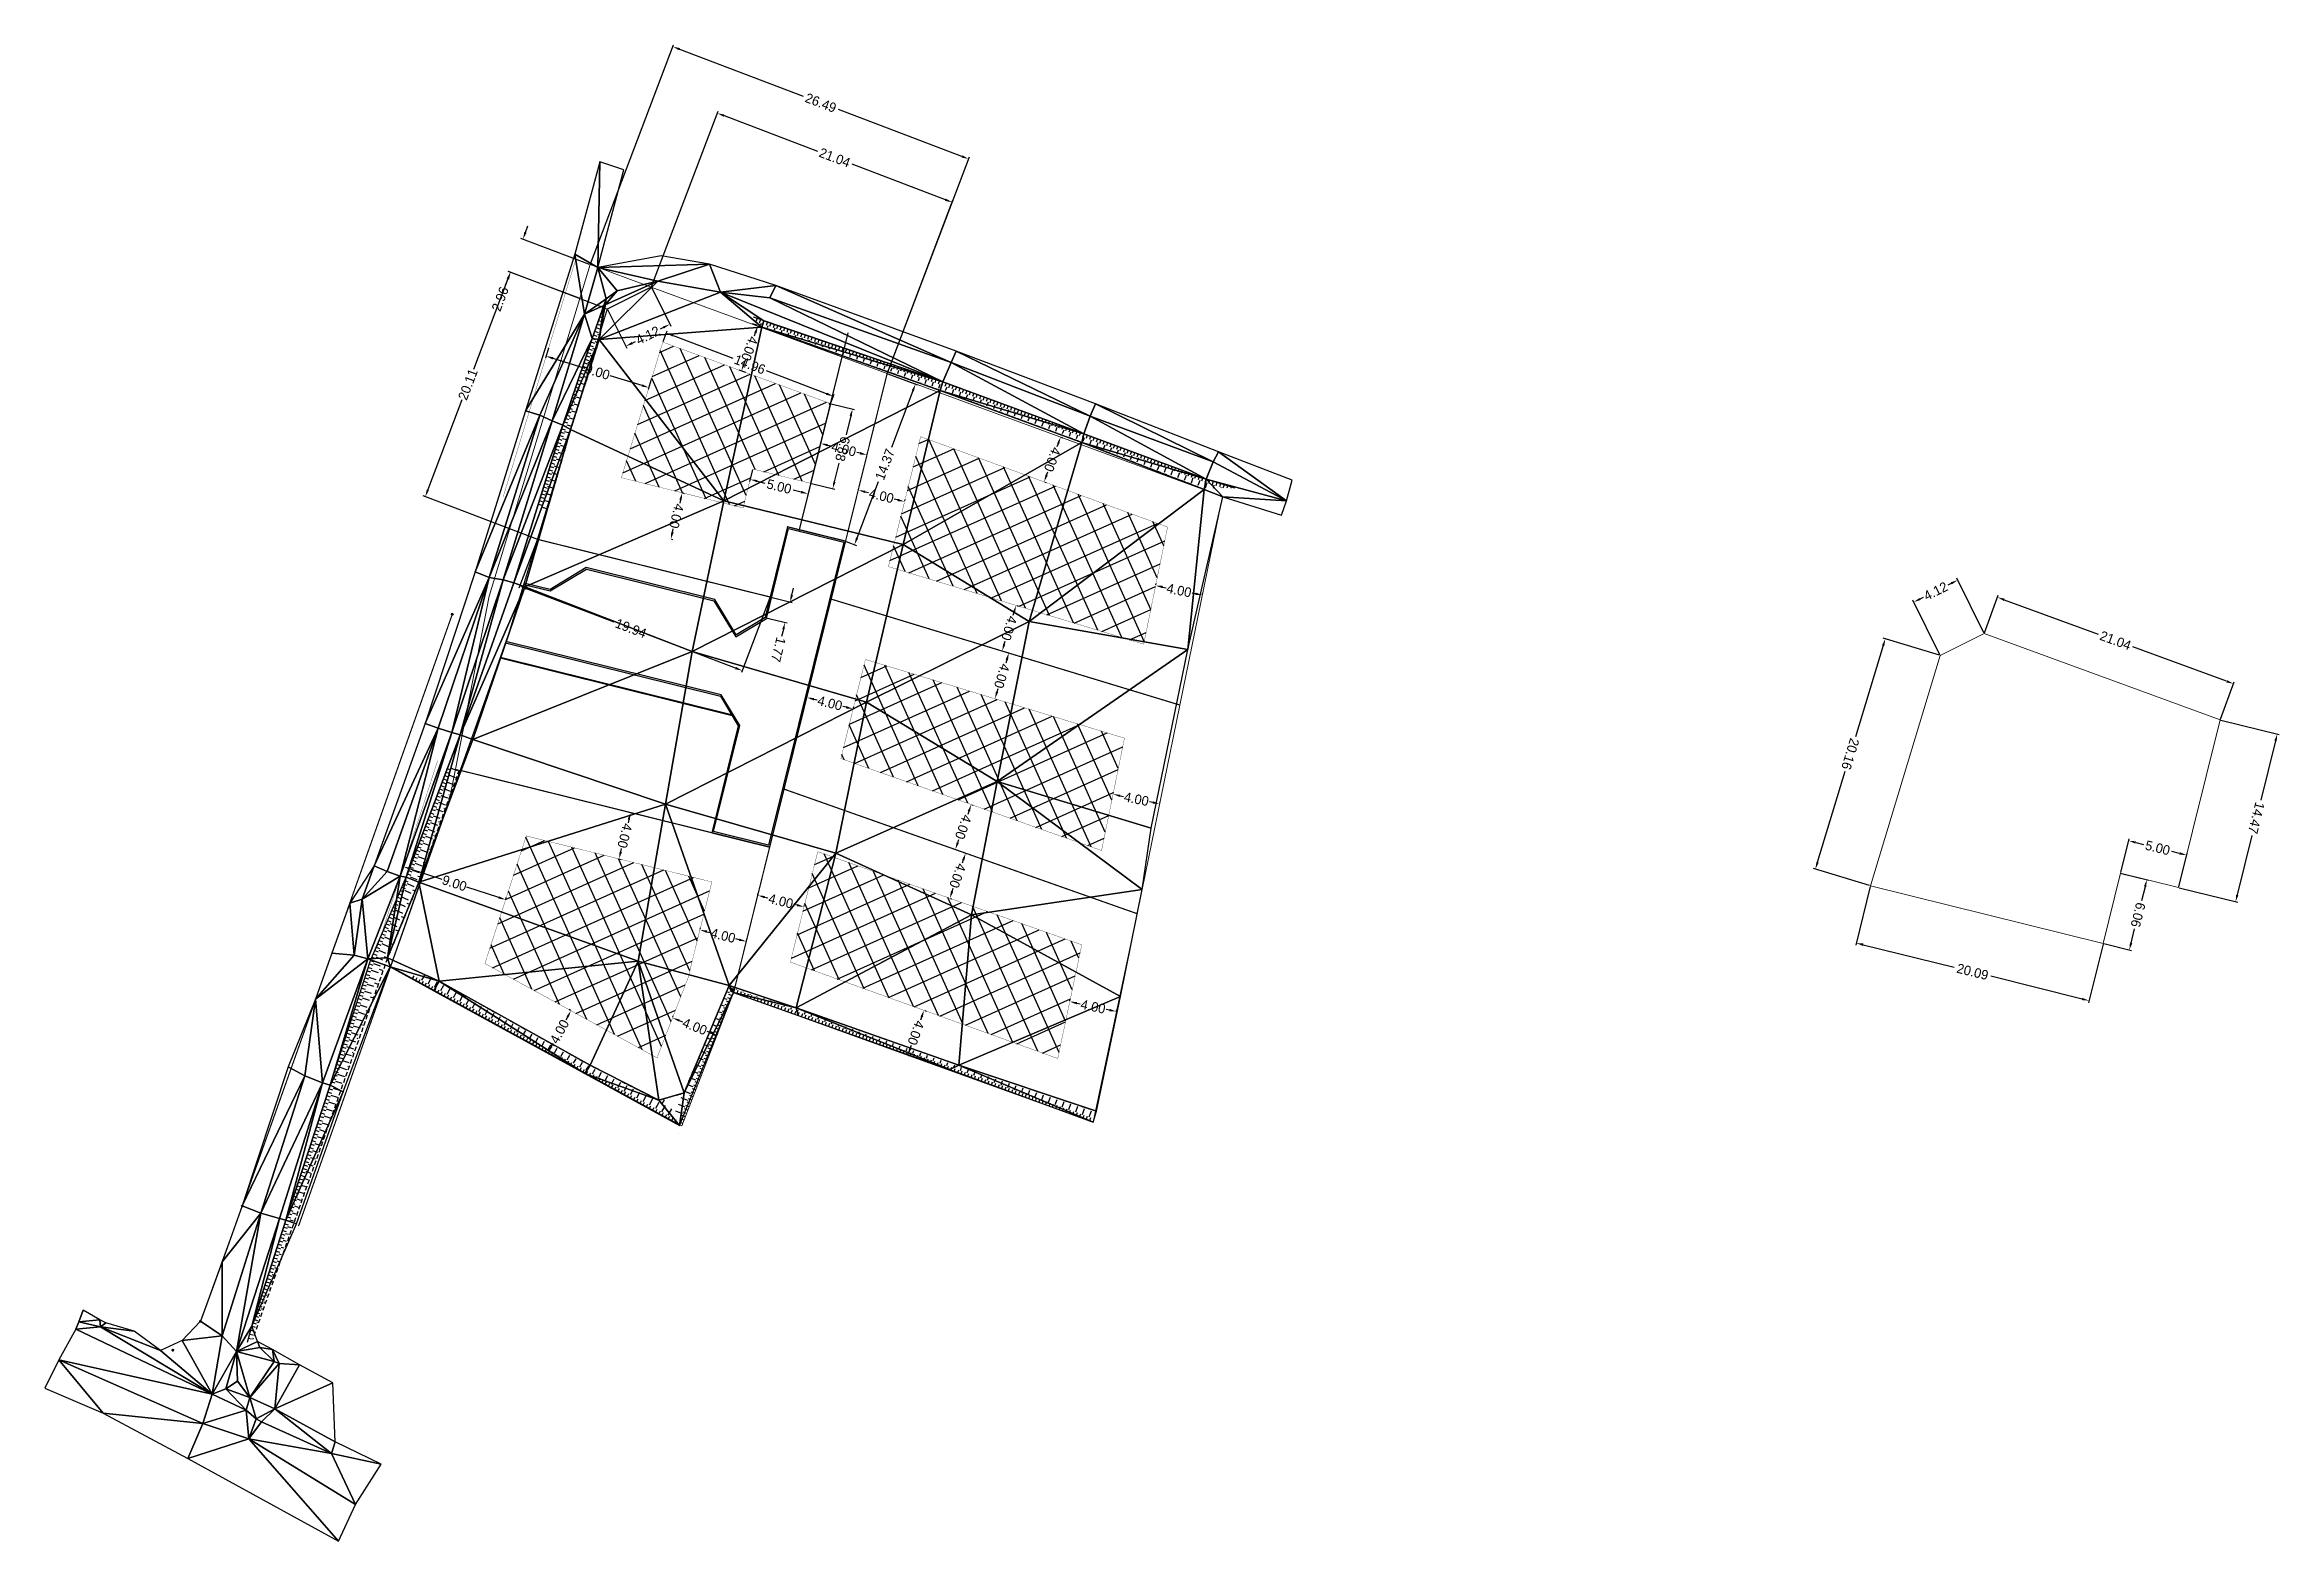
# Model space of a CAD drawing. Header units: metres. Extents: x 1851473 to 1851984, y 5183046 to 5183298.
# Drawn here: x 1851473.1 to 1851660.2, y 5183172.7 to 5183298.1 of the extents above; entities that cross this region are included whole.
import ezdxf

# ---------------------------------------------------------------- set-up
doc = ezdxf.new("R2010")
doc.units = ezdxf.units.M
doc.header["$LTSCALE"] = 2.5
doc.header["$PDMODE"] = 35
doc.header["$PDSIZE"] = 0.03
doc.linetypes.add('L8', pattern=[0.225, 0.15, -0.075])
doc.layers.get('0').update_dxf_attribs({"linetype": 'CONTINUOUS', "lineweight": 30})
for name, color, linetype in [('PRO_IMPLANTATION_MAISON', 140, 'L8'), ('PRO_IMPLANTATION_MAISON_COT', 140, 'CONTINUOUS'), ('PRO_VOI_BORDURES', 140, 'CONTINUOUS'), ('TAL_HACH', 44, 'CONTINUOUS'), ('TN_', 94, 'CONTINUOUS')]:
    doc.layers.add(name, color=color, linetype=linetype)
for name, color, linetype, lineweight in [('PRO_PAR', 1, 'CONTINUOUS', 35), ('PRO_PAR_P', 7, 'CONTINUOUS', 70), ('TAL', 34, 'CONTINUOUS', 25)]:
    doc.layers.add(name, color=color, linetype=linetype, lineweight=lineweight)
doc.layers.add('PRO_PAR_SURF', color=7, linetype='CONTINUOUS', lineweight=20, true_color=0x285a87)
doc.styles.add('Ecriture', font='')
doc.styles.get('Ecriture').set_extended_font_data('NewsGoth BT')
doc.dimstyles.new('Voirie', dxfattribs={"dimtxt": 0.8, "dimasz": 0.6, "dimexe": 0.18, "dimexo": 0.0625, "dimgap": 0, "dimtad": 0, "dimzin": 0, "dimdsep": 46, "dimtxsty": 'Ecriture', "dimcen": 0.04, "dimclrd": 256, "dimclre": 256, "dimclrt": 256, "dimaunit": 2, "dimadec": 3, "dimazin": 0, "dimtfac": 1, "dimtofl": 0, "dimtmove": 0, "dimatfit": 0, "dimfxl": 1, "dimtolj": 1, "dimtzin": 0, "dimlwd": -1, "dimarcsym": 0})
pattern_1 = [(24.21, (1851429.304, 5183182.4787), (-0.651005, 1.447877), []), (114.21, (1851429.304, 5183182.4787), (-1.447877, -0.651005), [])]

msp = doc.modelspace()

# ---------------------------------------------------------------- blocks, each defined once
blk = doc.blocks.new('*D48')
at = {"layer": 'PRO_IMPLANTATION_MAISON_COT', "lineweight": -2, "transparency": 16777216}
for p, q in [((1851515.27, 5183272.66), (1851515.01, 5183271.82)), ((1851523.87, 5183270.03), (1851523.61, 5183269.19))]:
    blk.add_line(p, q, dxfattribs=at)
at = {"layer": 'PRO_IMPLANTATION_MAISON_COT', "transparency": 16777216}
for p, q in [((1851515.63, 5183271.81), (1851518.31, 5183271)), ((1851523.09, 5183269.53), (1851520.42, 5183270.35))]:
    blk.add_line(p, q, dxfattribs=at)
for points in [[(1851515.66, 5183271.91), (1851515.6, 5183271.72), (1851515.06, 5183271.99)], [(1851523.12, 5183269.63), (1851523.06, 5183269.44), (1851523.67, 5183269.36)]]:
    blk.add_solid(points, dxfattribs=at)
at = {"layer": 'PRO_IMPLANTATION_MAISON_COT', "transparency": 16777216, "insert": (1851519.36, 5183270.67), "char_height": 0.8, "attachment_point": 5, "rotation": 343.0182, "style": 'Ecriture'}
blk.add_mtext('\\A1;9.00', dxfattribs=at)
blk = doc.blocks.new('*D49')
at = {"layer": 'PRO_IMPLANTATION_MAISON_COT', "transparency": 16777216}
for p, q in [((1851532.58, 5183273.95), (1851532.49, 5183273.68)), ((1851531.62, 5183271.32), (1851531.72, 5183271.59))]:
    blk.add_line(p, q, dxfattribs=at)
at = {"layer": 'PRO_IMPLANTATION_MAISON_COT', "lineweight": -2, "transparency": 16777216}
for p, q in [((1851533.17, 5183274.37), (1851532.62, 5183274.57)), ((1851531.79, 5183270.61), (1851531.24, 5183270.82))]:
    blk.add_line(p, q, dxfattribs=at)
at = {"layer": 'PRO_IMPLANTATION_MAISON_COT', "transparency": 16777216}
for points in [[(1851532.68, 5183273.91), (1851532.49, 5183273.98), (1851532.79, 5183274.51)], [(1851531.71, 5183271.28), (1851531.53, 5183271.35), (1851531.41, 5183270.75)]]:
    blk.add_solid(points, dxfattribs=at)
at = {"layer": 'PRO_IMPLANTATION_MAISON_COT', "transparency": 16777216, "insert": (1851532.1, 5183272.63), "char_height": 0.8, "attachment_point": 5, "rotation": 249.8745, "style": 'Ecriture'}
blk.add_mtext('\\A1;4.00', dxfattribs=at)
blk = doc.blocks.new('*D50')
at = {"layer": 'PRO_IMPLANTATION_MAISON_COT', "transparency": 16777216}
for p, q in [((1851557.94, 5183264.65), (1851557.84, 5183264.39)), ((1851556.98, 5183262.03), (1851557.07, 5183262.29))]:
    blk.add_line(p, q, dxfattribs=at)
at = {"layer": 'PRO_IMPLANTATION_MAISON_COT', "lineweight": -2, "transparency": 16777216}
for p, q in [((1851558.2, 5183265.2), (1851558.31, 5183265.16)), ((1851556.83, 5183261.44), (1851556.94, 5183261.4))]:
    blk.add_line(p, q, dxfattribs=at)
at = {"layer": 'PRO_IMPLANTATION_MAISON_COT', "transparency": 16777216}
for points in [[(1851558.03, 5183264.62), (1851557.85, 5183264.69), (1851558.15, 5183265.22)], [(1851557.07, 5183261.99), (1851556.88, 5183262.06), (1851556.77, 5183261.46)]]:
    blk.add_solid(points, dxfattribs=at)
at = {"layer": 'PRO_IMPLANTATION_MAISON_COT', "transparency": 16777216, "insert": (1851557.46, 5183263.34), "char_height": 0.8, "attachment_point": 5, "rotation": 249.8745, "style": 'Ecriture'}
blk.add_mtext('\\A1;4.00', dxfattribs=at)
blk = doc.blocks.new('*D51')
at = {"layer": 'PRO_IMPLANTATION_MAISON_COT', "lineweight": -2, "transparency": 16777216}
for p, q in [((1851566.12, 5183252.83), (1851566.14, 5183252.95)), ((1851570.04, 5183252.03), (1851570.06, 5183252.15))]:
    blk.add_line(p, q, dxfattribs=at)
at = {"layer": 'PRO_IMPLANTATION_MAISON_COT', "transparency": 16777216}
for p, q in [((1851566.7, 5183252.65), (1851566.98, 5183252.59)), ((1851569.44, 5183252.09), (1851569.16, 5183252.15))]:
    blk.add_line(p, q, dxfattribs=at)
for points in [[(1851566.72, 5183252.75), (1851566.68, 5183252.55), (1851566.11, 5183252.77)], [(1851569.46, 5183252.19), (1851569.42, 5183251.99), (1851570.03, 5183251.97)]]:
    blk.add_solid(points, dxfattribs=at)
at = {"layer": 'PRO_IMPLANTATION_MAISON_COT', "transparency": 16777216, "insert": (1851568.07, 5183252.37), "char_height": 0.8, "attachment_point": 5, "rotation": 348.4643, "style": 'Ecriture'}
blk.add_mtext('\\A1;4.00', dxfattribs=at)
blk = doc.blocks.new('*D52')
at = {"layer": 'PRO_IMPLANTATION_MAISON_COT', "transparency": 16777216}
for p, q in [((1851554.24, 5183250.54), (1851554.16, 5183250.27)), ((1851553.43, 5183247.86), (1851553.51, 5183248.13))]:
    blk.add_line(p, q, dxfattribs=at)
at = {"layer": 'PRO_IMPLANTATION_MAISON_COT', "lineweight": -2, "transparency": 16777216}
for p, q in [((1851554.48, 5183251.1), (1851554.59, 5183251.06)), ((1851553.32, 5183247.27), (1851553.43, 5183247.24))]:
    blk.add_line(p, q, dxfattribs=at)
at = {"layer": 'PRO_IMPLANTATION_MAISON_COT', "transparency": 16777216}
for points in [[(1851554.34, 5183250.51), (1851554.15, 5183250.57), (1851554.42, 5183251.11)], [(1851553.53, 5183247.83), (1851553.33, 5183247.89), (1851553.26, 5183247.29)]]:
    blk.add_solid(points, dxfattribs=at)
at = {"layer": 'PRO_IMPLANTATION_MAISON_COT', "transparency": 16777216, "insert": (1851553.84, 5183249.2), "char_height": 0.8, "attachment_point": 5, "rotation": 253.0949, "style": 'Ecriture'}
blk.add_mtext('\\A1;4.00', dxfattribs=at)
blk = doc.blocks.new('*D53')
at = {"layer": 'PRO_IMPLANTATION_MAISON_COT', "lineweight": -2, "transparency": 16777216}
for p, q in [((1851541.21, 5183260.83), (1851541.24, 5183260.94)), ((1851545.1, 5183259.87), (1851545.12, 5183259.98))]:
    blk.add_line(p, q, dxfattribs=at)
at = {"layer": 'PRO_IMPLANTATION_MAISON_COT', "transparency": 16777216}
for p, q in [((1851541.78, 5183260.63), (1851542.06, 5183260.56)), ((1851544.5, 5183259.95), (1851544.22, 5183260.02))]:
    blk.add_line(p, q, dxfattribs=at)
for points in [[(1851541.8, 5183260.72), (1851541.76, 5183260.53), (1851541.2, 5183260.77)], [(1851544.52, 5183260.05), (1851544.47, 5183259.85), (1851545.08, 5183259.81)]]:
    blk.add_solid(points, dxfattribs=at)
at = {"layer": 'PRO_IMPLANTATION_MAISON_COT', "transparency": 16777216, "insert": (1851543.14, 5183260.29), "char_height": 0.8, "attachment_point": 5, "rotation": 346.0733, "style": 'Ecriture'}
blk.add_mtext('\\A1;4.00', dxfattribs=at)
blk = doc.blocks.new('*D54')
at = {"layer": 'PRO_IMPLANTATION_MAISON_COT', "lineweight": -2, "transparency": 16777216}
for p, q in [((1851538.06, 5183264.74), (1851538.09, 5183264.85)), ((1851541.94, 5183263.78), (1851541.97, 5183263.89))]:
    blk.add_line(p, q, dxfattribs=at)
at = {"layer": 'PRO_IMPLANTATION_MAISON_COT', "transparency": 16777216}
for p, q in [((1851538.63, 5183264.53), (1851538.91, 5183264.47)), ((1851541.35, 5183263.86), (1851541.07, 5183263.93))]:
    blk.add_line(p, q, dxfattribs=at)
for points in [[(1851538.65, 5183264.63), (1851538.6, 5183264.44), (1851538.05, 5183264.68)], [(1851541.37, 5183263.96), (1851541.32, 5183263.76), (1851541.93, 5183263.72)]]:
    blk.add_solid(points, dxfattribs=at)
at = {"layer": 'PRO_IMPLANTATION_MAISON_COT', "transparency": 16777216, "insert": (1851539.99, 5183264.2), "char_height": 0.8, "attachment_point": 5, "rotation": 346.0733, "style": 'Ecriture'}
blk.add_mtext('\\A1;4.00', dxfattribs=at)
blk = doc.blocks.new('*D55')
at = {"layer": 'PRO_IMPLANTATION_MAISON_COT', "transparency": 16777216}
for p, q in [((1851526.31, 5183259.96), (1851526.25, 5183259.69)), ((1851525.64, 5183257.24), (1851525.71, 5183257.52))]:
    blk.add_line(p, q, dxfattribs=at)
at = {"layer": 'PRO_IMPLANTATION_MAISON_COT', "lineweight": -2, "transparency": 16777216}
for p, q in [((1851526.52, 5183260.53), (1851526.63, 5183260.5)), ((1851525.56, 5183256.65), (1851525.67, 5183256.62))]:
    blk.add_line(p, q, dxfattribs=at)
at = {"layer": 'PRO_IMPLANTATION_MAISON_COT', "transparency": 16777216}
for points in [[(1851526.41, 5183259.94), (1851526.22, 5183259.99), (1851526.46, 5183260.54)], [(1851525.74, 5183257.22), (1851525.54, 5183257.27), (1851525.5, 5183256.66)]]:
    blk.add_solid(points, dxfattribs=at)
at = {"layer": 'PRO_IMPLANTATION_MAISON_COT', "transparency": 16777216, "insert": (1851525.98, 5183258.6), "char_height": 0.8, "attachment_point": 5, "rotation": 256.0733, "style": 'Ecriture'}
blk.add_mtext('\\A1;4.00', dxfattribs=at)
blk = doc.blocks.new('*D56')
at = {"layer": 'PRO_IMPLANTATION_MAISON_COT', "transparency": 16777216}
for p, q in [((1851553.64, 5183246.54), (1851553.56, 5183246.27)), ((1851552.83, 5183243.86), (1851552.91, 5183244.14))]:
    blk.add_line(p, q, dxfattribs=at)
at = {"layer": 'PRO_IMPLANTATION_MAISON_COT', "lineweight": -2, "transparency": 16777216}
for p, q in [((1851553.75, 5183247.14), (1851553.64, 5183247.17)), ((1851552.71, 5183243.27), (1851552.82, 5183243.24))]:
    blk.add_line(p, q, dxfattribs=at)
at = {"layer": 'PRO_IMPLANTATION_MAISON_COT', "transparency": 16777216}
for points in [[(1851553.74, 5183246.51), (1851553.54, 5183246.57), (1851553.81, 5183247.12)], [(1851552.92, 5183243.84), (1851552.73, 5183243.89), (1851552.65, 5183243.29)]]:
    blk.add_solid(points, dxfattribs=at)
at = {"layer": 'PRO_IMPLANTATION_MAISON_COT', "transparency": 16777216, "insert": (1851553.23, 5183245.2), "char_height": 0.8, "attachment_point": 5, "rotation": 253.0949, "style": 'Ecriture'}
blk.add_mtext('\\A1;4.00', dxfattribs=at)
blk = doc.blocks.new('*D57')
at = {"layer": 'PRO_IMPLANTATION_MAISON_COT', "lineweight": -2, "transparency": 16777216}
for p, q in [((1851562.55, 5183235.35), (1851562.58, 5183235.46)), ((1851566.47, 5183234.55), (1851566.49, 5183234.66))]:
    blk.add_line(p, q, dxfattribs=at)
at = {"layer": 'PRO_IMPLANTATION_MAISON_COT', "transparency": 16777216}
for p, q in [((1851563.13, 5183235.17), (1851563.41, 5183235.11)), ((1851565.87, 5183234.61), (1851565.59, 5183234.66))]:
    blk.add_line(p, q, dxfattribs=at)
for points in [[(1851563.15, 5183235.26), (1851563.11, 5183235.07), (1851562.54, 5183235.29)], [(1851565.89, 5183234.7), (1851565.85, 5183234.51), (1851566.46, 5183234.49)]]:
    blk.add_solid(points, dxfattribs=at)
at = {"layer": 'PRO_IMPLANTATION_MAISON_COT', "transparency": 16777216, "insert": (1851564.5, 5183234.89), "char_height": 0.8, "attachment_point": 5, "rotation": 348.4643, "style": 'Ecriture'}
blk.add_mtext('\\A1;4.00', dxfattribs=at)
blk = doc.blocks.new('*D58')
at = {"layer": 'PRO_IMPLANTATION_MAISON_COT', "lineweight": -2, "transparency": 16777216}
for p, q in [((1851536.91, 5183243.46), (1851536.93, 5183243.57)), ((1851540.79, 5183242.5), (1851540.82, 5183242.61))]:
    blk.add_line(p, q, dxfattribs=at)
at = {"layer": 'PRO_IMPLANTATION_MAISON_COT', "transparency": 16777216}
for p, q in [((1851537.47, 5183243.25), (1851537.75, 5183243.19)), ((1851540.19, 5183242.58), (1851539.91, 5183242.65))]:
    blk.add_line(p, q, dxfattribs=at)
for points in [[(1851537.5, 5183243.35), (1851537.45, 5183243.16), (1851536.89, 5183243.4)], [(1851540.21, 5183242.68), (1851540.17, 5183242.48), (1851540.77, 5183242.44)]]:
    blk.add_solid(points, dxfattribs=at)
at = {"layer": 'PRO_IMPLANTATION_MAISON_COT', "transparency": 16777216, "insert": (1851538.83, 5183242.92), "char_height": 0.8, "attachment_point": 5, "rotation": 346.0733, "style": 'Ecriture'}
blk.add_mtext('\\A1;4.00', dxfattribs=at)
blk = doc.blocks.new('*D59')
at = {"layer": 'PRO_IMPLANTATION_MAISON_COT', "lineweight": -2, "transparency": 16777216}
for p, q in [((1851550.72, 5183234.41), (1851550.83, 5183234.37)), ((1851549.39, 5183230.64), (1851549.5, 5183230.6))]:
    blk.add_line(p, q, dxfattribs=at)
at = {"layer": 'PRO_IMPLANTATION_MAISON_COT', "transparency": 16777216}
for p, q in [((1851550.46, 5183233.87), (1851550.37, 5183233.6)), ((1851549.53, 5183231.23), (1851549.62, 5183231.5))]:
    blk.add_line(p, q, dxfattribs=at)
for points in [[(1851550.56, 5183233.83), (1851550.37, 5183233.9), (1851550.66, 5183234.43)], [(1851549.62, 5183231.19), (1851549.44, 5183231.26), (1851549.33, 5183230.66)]]:
    blk.add_solid(points, dxfattribs=at)
at = {"layer": 'PRO_IMPLANTATION_MAISON_COT', "transparency": 16777216, "insert": (1851550, 5183232.55), "char_height": 0.8, "attachment_point": 5, "rotation": 250.5639, "style": 'Ecriture'}
blk.add_mtext('\\A1;4.00', dxfattribs=at)
blk = doc.blocks.new('*D60')
at = {"layer": 'PRO_IMPLANTATION_MAISON_COT', "transparency": 16777216}
for p, q in [((1851550, 5183229.79), (1851549.9, 5183229.52)), ((1851549.07, 5183227.15), (1851549.16, 5183227.42))]:
    blk.add_line(p, q, dxfattribs=at)
at = {"layer": 'PRO_IMPLANTATION_MAISON_COT', "lineweight": -2, "transparency": 16777216}
for p, q in [((1851550.26, 5183230.33), (1851550.37, 5183230.29)), ((1851548.93, 5183226.56), (1851549.04, 5183226.52))]:
    blk.add_line(p, q, dxfattribs=at)
at = {"layer": 'PRO_IMPLANTATION_MAISON_COT', "transparency": 16777216}
for points in [[(1851550.09, 5183229.76), (1851549.9, 5183229.82), (1851550.2, 5183230.35)], [(1851549.16, 5183227.11), (1851548.97, 5183227.18), (1851548.87, 5183226.58)]]:
    blk.add_solid(points, dxfattribs=at)
at = {"layer": 'PRO_IMPLANTATION_MAISON_COT', "transparency": 16777216, "insert": (1851549.53, 5183228.47), "char_height": 0.8, "attachment_point": 5, "rotation": 250.5639, "style": 'Ecriture'}
blk.add_mtext('\\A1;4.00', dxfattribs=at)
blk = doc.blocks.new('*D61')
at = {"layer": 'PRO_IMPLANTATION_MAISON_COT', "lineweight": -2, "transparency": 16777216}
for p, q in [((1851558.93, 5183217.98), (1851558.95, 5183218.09)), ((1851562.84, 5183217.15), (1851562.87, 5183217.26))]:
    blk.add_line(p, q, dxfattribs=at)
at = {"layer": 'PRO_IMPLANTATION_MAISON_COT', "transparency": 16777216}
for p, q in [((1851559.5, 5183217.79), (1851559.78, 5183217.73)), ((1851562.24, 5183217.21), (1851561.96, 5183217.27))]:
    blk.add_line(p, q, dxfattribs=at)
for points in [[(1851559.52, 5183217.89), (1851559.48, 5183217.69), (1851558.92, 5183217.92)], [(1851562.26, 5183217.31), (1851562.22, 5183217.11), (1851562.83, 5183217.09)]]:
    blk.add_solid(points, dxfattribs=at)
at = {"layer": 'PRO_IMPLANTATION_MAISON_COT', "transparency": 16777216, "insert": (1851560.87, 5183217.5), "char_height": 0.8, "attachment_point": 5, "rotation": 348.0487, "style": 'Ecriture'}
blk.add_mtext('\\A1;4.00', dxfattribs=at)
blk = doc.blocks.new('*D62')
at = {"layer": 'PRO_IMPLANTATION_MAISON_COT', "transparency": 16777216}
for p, q in [((1851546.51, 5183216.63), (1851546.41, 5183216.36)), ((1851545.56, 5183213.99), (1851545.65, 5183214.26))]:
    blk.add_line(p, q, dxfattribs=at)
at = {"layer": 'PRO_IMPLANTATION_MAISON_COT', "lineweight": -2, "transparency": 16777216}
for p, q in [((1851546.77, 5183217.17), (1851546.88, 5183217.13)), ((1851545.41, 5183213.41), (1851545.52, 5183213.37))]:
    blk.add_line(p, q, dxfattribs=at)
at = {"layer": 'PRO_IMPLANTATION_MAISON_COT', "transparency": 16777216}
for points in [[(1851546.6, 5183216.59), (1851546.41, 5183216.66), (1851546.71, 5183217.19)], [(1851545.65, 5183213.96), (1851545.46, 5183214.03), (1851545.35, 5183213.43)]]:
    blk.add_solid(points, dxfattribs=at)
at = {"layer": 'PRO_IMPLANTATION_MAISON_COT', "transparency": 16777216, "insert": (1851546.03, 5183215.31), "char_height": 0.8, "attachment_point": 5, "rotation": 250.1612, "style": 'Ecriture'}
blk.add_mtext('\\A1;4.00', dxfattribs=at)
blk = doc.blocks.new('*D63')
at = {"layer": 'PRO_IMPLANTATION_MAISON_COT', "lineweight": -2, "transparency": 16777216}
for p, q in [((1851532.79, 5183226.88), (1851532.82, 5183227)), ((1851536.68, 5183225.92), (1851536.71, 5183226.03))]:
    blk.add_line(p, q, dxfattribs=at)
at = {"layer": 'PRO_IMPLANTATION_MAISON_COT', "transparency": 16777216}
for p, q in [((1851533.36, 5183226.68), (1851533.64, 5183226.61)), ((1851536.08, 5183226), (1851535.8, 5183226.07))]:
    blk.add_line(p, q, dxfattribs=at)
for points in [[(1851533.39, 5183226.77), (1851533.34, 5183226.58), (1851532.78, 5183226.82)], [(1851536.1, 5183226.1), (1851536.06, 5183225.91), (1851536.66, 5183225.86)]]:
    blk.add_solid(points, dxfattribs=at)
at = {"layer": 'PRO_IMPLANTATION_MAISON_COT', "transparency": 16777216, "insert": (1851534.72, 5183226.34), "char_height": 0.8, "attachment_point": 5, "rotation": 346.0733, "style": 'Ecriture'}
blk.add_mtext('\\A1;4.00', dxfattribs=at)
blk = doc.blocks.new('*D64')
at = {"layer": 'PRO_IMPLANTATION_MAISON_COT', "transparency": 16777216}
for p, q in [((1851521.98, 5183233.18), (1851521.92, 5183232.9)), ((1851521.31, 5183230.46), (1851521.38, 5183230.74))]:
    blk.add_line(p, q, dxfattribs=at)
at = {"layer": 'PRO_IMPLANTATION_MAISON_COT', "lineweight": -2, "transparency": 16777216}
for p, q in [((1851522.19, 5183233.74), (1851522.3, 5183233.72)), ((1851521.23, 5183229.86), (1851521.34, 5183229.83))]:
    blk.add_line(p, q, dxfattribs=at)
at = {"layer": 'PRO_IMPLANTATION_MAISON_COT', "transparency": 16777216}
for points in [[(1851522.08, 5183233.15), (1851521.89, 5183233.2), (1851522.13, 5183233.76)], [(1851521.41, 5183230.44), (1851521.21, 5183230.48), (1851521.17, 5183229.88)]]:
    blk.add_solid(points, dxfattribs=at)
at = {"layer": 'PRO_IMPLANTATION_MAISON_COT', "transparency": 16777216, "insert": (1851521.65, 5183231.82), "char_height": 0.8, "attachment_point": 5, "rotation": 256.0733, "style": 'Ecriture'}
blk.add_mtext('\\A1;4.00', dxfattribs=at)
blk = doc.blocks.new('*D65')
at = {"layer": 'PRO_IMPLANTATION_MAISON_COT', "lineweight": -2, "transparency": 16777216}
for p, q in [((1851527.96, 5183223.99), (1851527.98, 5183224.1)), ((1851531.84, 5183223.02), (1851531.87, 5183223.14))]:
    blk.add_line(p, q, dxfattribs=at)
at = {"layer": 'PRO_IMPLANTATION_MAISON_COT', "transparency": 16777216}
for p, q in [((1851528.52, 5183223.78), (1851528.8, 5183223.71)), ((1851531.24, 5183223.11), (1851530.96, 5183223.18))]:
    blk.add_line(p, q, dxfattribs=at)
for points in [[(1851528.55, 5183223.88), (1851528.5, 5183223.68), (1851527.94, 5183223.93)], [(1851531.26, 5183223.21), (1851531.22, 5183223.01), (1851531.82, 5183222.96)]]:
    blk.add_solid(points, dxfattribs=at)
at = {"layer": 'PRO_IMPLANTATION_MAISON_COT', "transparency": 16777216, "insert": (1851529.88, 5183223.45), "char_height": 0.8, "attachment_point": 5, "rotation": 346.0733, "style": 'Ecriture'}
blk.add_mtext('\\A1;4.00', dxfattribs=at)
blk = doc.blocks.new('*D66')
at = {"layer": 'PRO_IMPLANTATION_MAISON_COT', "lineweight": -2, "transparency": 16777216}
for p, q in [((1851525.67, 5183216.61), (1851525.71, 5183216.72)), ((1851529.4, 5183215.17), (1851529.44, 5183215.28))]:
    blk.add_line(p, q, dxfattribs=at)
at = {"layer": 'PRO_IMPLANTATION_MAISON_COT', "transparency": 16777216}
for p, q in [((1851526.2, 5183216.34), (1851526.47, 5183216.24)), ((1851528.81, 5183215.33), (1851528.55, 5183215.43))]:
    blk.add_line(p, q, dxfattribs=at)
for points in [[(1851526.24, 5183216.43), (1851526.17, 5183216.25), (1851525.64, 5183216.56)], [(1851528.85, 5183215.42), (1851528.78, 5183215.23), (1851529.37, 5183215.11)]]:
    blk.add_solid(points, dxfattribs=at)
at = {"layer": 'PRO_IMPLANTATION_MAISON_COT', "transparency": 16777216, "insert": (1851527.51, 5183215.83), "char_height": 0.8, "attachment_point": 5, "rotation": 338.7965, "style": 'Ecriture'}
blk.add_mtext('\\A1;4.00', dxfattribs=at)
blk = doc.blocks.new('*D67')
at = {"layer": 'PRO_IMPLANTATION_MAISON_COT', "transparency": 16777216}
for p, q in [((1851516.85, 5183216.63), (1851516.71, 5183216.38)), ((1851515.51, 5183214.18), (1851515.64, 5183214.43))]:
    blk.add_line(p, q, dxfattribs=at)
at = {"layer": 'PRO_IMPLANTATION_MAISON_COT', "lineweight": -2, "transparency": 16777216}
for p, q in [((1851517.09, 5183217.19), (1851516.98, 5183217.25)), ((1851515.16, 5183213.68), (1851515.06, 5183213.74))]:
    blk.add_line(p, q, dxfattribs=at)
at = {"layer": 'PRO_IMPLANTATION_MAISON_COT', "transparency": 16777216}
for points in [[(1851516.76, 5183216.68), (1851516.94, 5183216.59), (1851517.14, 5183217.16)], [(1851515.42, 5183214.23), (1851515.59, 5183214.13), (1851515.22, 5183213.65)]]:
    blk.add_solid(points, dxfattribs=at)
at = {"layer": 'PRO_IMPLANTATION_MAISON_COT', "transparency": 16777216, "insert": (1851516.18, 5183215.41), "char_height": 0.8, "attachment_point": 5, "rotation": 61.2723, "style": 'Ecriture'}
blk.add_mtext('\\A1;4.00', dxfattribs=at)
blk = doc.blocks.new('*D68')
at = {"layer": 'PRO_IMPLANTATION_MAISON_COT', "lineweight": -2, "transparency": 16777216}
for p, q in [((1851503.12, 5183229.29), (1851503.16, 5183229.4)), ((1851511.68, 5183226.52), (1851511.72, 5183226.63))]:
    blk.add_line(p, q, dxfattribs=at)
at = {"layer": 'PRO_IMPLANTATION_MAISON_COT', "transparency": 16777216}
for p, q in [((1851503.67, 5183229.04), (1851506.33, 5183228.18)), ((1851511.09, 5183226.64), (1851508.43, 5183227.5))]:
    blk.add_line(p, q, dxfattribs=at)
for points in [[(1851503.7, 5183229.14), (1851503.64, 5183228.95), (1851503.1, 5183229.23)], [(1851511.12, 5183226.74), (1851511.06, 5183226.55), (1851511.66, 5183226.46)]]:
    blk.add_solid(points, dxfattribs=at)
at = {"layer": 'PRO_IMPLANTATION_MAISON_COT', "transparency": 16777216, "insert": (1851507.38, 5183227.84), "char_height": 0.8, "attachment_point": 5, "rotation": 342.0794, "style": 'Ecriture'}
blk.add_mtext('\\A1;9.00', dxfattribs=at)
blk = doc.blocks.new('PRO_PAR_P_01')
at = {"layer": 'PRO_PAR_P'}
blk.add_point((0, 0), dxfattribs=at)
blk = doc.blocks.new('*D86')
at = {"lineweight": -2, "transparency": 16777216}
for p, q in [((1851523.89, 5183277.84), (1851529.46, 5183292.52)), ((1851543.64, 5183270.59), (1851549.13, 5183285.05))]:
    blk.add_line(p, q, dxfattribs=at)
at = {"transparency": 16777216}
for p, q in [((1851529.96, 5183292.14), (1851537.79, 5183289.17)), ((1851548.51, 5183285.1), (1851540.68, 5183288.07))]:
    blk.add_line(p, q, dxfattribs=at)
for points in [[(1851530, 5183292.23), (1851529.93, 5183292.04), (1851529.4, 5183292.35)], [(1851548.54, 5183285.19), (1851548.47, 5183285), (1851549.07, 5183284.88)]]:
    blk.add_solid(points, dxfattribs=at)
at = {"transparency": 16777216, "insert": (1851539.23, 5183288.62), "char_height": 0.8, "attachment_point": 5, "rotation": 339.21, "style": 'Ecriture'}
blk.add_mtext('\\A1;21.04', dxfattribs=at)
blk = doc.blocks.new('*D87')
at = {"lineweight": -2, "transparency": 16777216}
for p, q in [((1851518.77, 5183279.72), (1851525.74, 5183298.08)), ((1851543.64, 5183270.6), (1851550.51, 5183288.68))]:
    blk.add_line(p, q, dxfattribs=at)
at = {"transparency": 16777216}
for p, q in [((1851526.24, 5183297.7), (1851536.58, 5183293.78)), ((1851549.88, 5183288.73), (1851539.54, 5183292.65))]:
    blk.add_line(p, q, dxfattribs=at)
for points in [[(1851526.27, 5183297.8), (1851526.2, 5183297.61), (1851525.68, 5183297.92)], [(1851549.92, 5183288.82), (1851549.85, 5183288.63), (1851550.44, 5183288.51)]]:
    blk.add_solid(points, dxfattribs=at)
at = {"transparency": 16777216, "insert": (1851538.06, 5183293.21), "char_height": 0.8, "attachment_point": 5, "rotation": 339.21, "style": 'Ecriture'}
blk.add_mtext('\\A1;26.49', dxfattribs=at)
blk = doc.blocks.new('*D88')
at = {"transparency": 16777216}
for p, q in [((1851511.86, 5183278.46), (1851508.99, 5183270.88)), ((1851505.15, 5183260.78), (1851508.03, 5183268.35))]:
    blk.add_line(p, q, dxfattribs=at)
at = {"lineweight": -2, "transparency": 16777216}
for p, q in [((1851520.12, 5183275.96), (1851511.91, 5183279.08)), ((1851514.27, 5183256.67), (1851504.77, 5183260.28))]:
    blk.add_line(p, q, dxfattribs=at)
at = {"transparency": 16777216}
for points in [[(1851511.77, 5183278.49), (1851511.96, 5183278.42), (1851512.08, 5183279.02)], [(1851505.06, 5183260.81), (1851505.24, 5183260.74), (1851504.94, 5183260.21)]]:
    blk.add_solid(points, dxfattribs=at)
at = {"transparency": 16777216, "insert": (1851508.51, 5183269.62), "char_height": 0.8, "attachment_point": 5, "rotation": 69.21, "style": 'Ecriture'}
blk.add_mtext('\\A1;20.11', dxfattribs=at)
blk = doc.blocks.new('*D89')
at = {"lineweight": -2, "transparency": 16777216}
for p, q in [((1851518.68, 5183279.68), (1851512.95, 5183281.86)), ((1851517.82, 5183276.84), (1851511.89, 5183279.09))]:
    blk.add_line(p, q, dxfattribs=at)
at = {"transparency": 16777216}
for p, q in [((1851513.33, 5183282.36), (1851513.54, 5183282.92)), ((1851511.85, 5183278.46), (1851511.64, 5183277.9))]:
    blk.add_line(p, q, dxfattribs=at)
for points in [[(1851513.23, 5183282.39), (1851513.42, 5183282.32), (1851513.12, 5183281.79)], [(1851511.76, 5183278.5), (1851511.94, 5183278.43), (1851512.06, 5183279.02)]]:
    blk.add_solid(points, dxfattribs=at)
at = {"transparency": 16777216, "insert": (1851511.21, 5183276.78), "char_height": 0.8, "attachment_point": 5, "rotation": 69.21, "style": 'Ecriture'}
blk.add_mtext('\\A1;2.96', dxfattribs=at)
blk = doc.blocks.new('*D90')
at = {"lineweight": -2, "transparency": 16777216}
for p, q in [((1851523.9, 5183277.72), (1851525.5, 5183274.5)), ((1851520.21, 5183275.89), (1851521.81, 5183272.66))]:
    blk.add_line(p, q, dxfattribs=at)
at = {"transparency": 16777216}
for p, q in [((1851524.88, 5183274.4), (1851524.6, 5183274.25)), ((1851522.27, 5183273.09), (1851522.55, 5183273.23))]:
    blk.add_line(p, q, dxfattribs=at)
for points in [[(1851524.84, 5183274.48), (1851524.93, 5183274.31), (1851525.42, 5183274.66)], [(1851522.23, 5183273.18), (1851522.32, 5183273), (1851521.73, 5183272.82)]]:
    blk.add_solid(points, dxfattribs=at)
at = {"transparency": 16777216, "insert": (1851523.58, 5183273.74), "char_height": 0.8, "attachment_point": 5, "rotation": 26.5007, "style": 'Ecriture'}
blk.add_mtext('\\A1;4.12', dxfattribs=at)
blk = doc.blocks.new('*D91')
at = {"lineweight": -2, "transparency": 16777216}
for p, q in [((1851514.31, 5183256.59), (1851512.78, 5183252.56)), ((1851533.8, 5183251.76), (1851531.42, 5183245.48))]:
    blk.add_line(p, q, dxfattribs=at)
at = {"transparency": 16777216}
for p, q in [((1851513.4, 5183252.52), (1851520.72, 5183249.74)), ((1851530.92, 5183245.86), (1851523.61, 5183248.64))]:
    blk.add_line(p, q, dxfattribs=at)
for points in [[(1851513.44, 5183252.61), (1851513.37, 5183252.42), (1851512.84, 5183252.73)], [(1851530.96, 5183245.96), (1851530.89, 5183245.77), (1851531.49, 5183245.65)]]:
    blk.add_solid(points, dxfattribs=at)
at = {"transparency": 16777216, "insert": (1851522.16, 5183249.19), "char_height": 0.8, "attachment_point": 5, "rotation": 339.21, "style": 'Ecriture'}
blk.add_mtext('\\A1;19.94', dxfattribs=at)
blk = doc.blocks.new('*D92')
at = {"transparency": 16777216}
for p, q in [((1851627.05, 5183247.75), (1851624.73, 5183240.11)), ((1851621.54, 5183229.6), (1851623.86, 5183237.23))]:
    blk.add_line(p, q, dxfattribs=at)
at = {"lineweight": -2, "transparency": 16777216}
for p, q in [((1851631.76, 5183246.94), (1851627.05, 5183248.37)), ((1851625.91, 5183227.65), (1851621.2, 5183229.08))]:
    blk.add_line(p, q, dxfattribs=at)
at = {"transparency": 16777216}
for points in [[(1851627.14, 5183247.72), (1851626.95, 5183247.77), (1851627.22, 5183248.32)], [(1851621.64, 5183229.57), (1851621.45, 5183229.63), (1851621.37, 5183229.03)]]:
    blk.add_solid(points, dxfattribs=at)
at = {"transparency": 16777216, "insert": (1851624.29, 5183238.67), "char_height": 0.8, "attachment_point": 5, "rotation": 253.127, "style": 'Ecriture'}
blk.add_mtext('\\A1;20.16', dxfattribs=at)
blk = doc.blocks.new('*D93')
at = {"lineweight": -2, "transparency": 16777216}
for p, q in [((1851635.48, 5183248.82), (1851633.21, 5183253.39)), ((1851631.8, 5183246.98), (1851629.52, 5183251.55))]:
    blk.add_line(p, q, dxfattribs=at)
at = {"transparency": 16777216}
for p, q in [((1851630.14, 5183251.66), (1851630.42, 5183251.8)), ((1851632.75, 5183252.96), (1851632.47, 5183252.82))]:
    blk.add_line(p, q, dxfattribs=at)
for points in [[(1851632.7, 5183253.05), (1851632.79, 5183252.87), (1851633.29, 5183253.23)], [(1851630.09, 5183251.74), (1851630.18, 5183251.57), (1851629.6, 5183251.39)]]:
    blk.add_solid(points, dxfattribs=at)
at = {"transparency": 16777216, "insert": (1851631.44, 5183252.31), "char_height": 0.8, "attachment_point": 5, "rotation": 26.5007, "style": 'Ecriture'}
blk.add_mtext('\\A1;4.12', dxfattribs=at)
blk = doc.blocks.new('*D94')
at = {"lineweight": -2, "transparency": 16777216}
for p, q in [((1851635.53, 5183248.82), (1851636.68, 5183251.96)), ((1851655.29, 5183241.58), (1851656.44, 5183244.72))]:
    blk.add_line(p, q, dxfattribs=at)
at = {"transparency": 16777216}
for p, q in [((1851637.18, 5183251.58), (1851645.05, 5183248.7)), ((1851655.81, 5183244.76), (1851647.95, 5183247.64))]:
    blk.add_line(p, q, dxfattribs=at)
for points in [[(1851637.22, 5183251.68), (1851637.15, 5183251.49), (1851636.62, 5183251.79)], [(1851655.85, 5183244.85), (1851655.78, 5183244.66), (1851656.37, 5183244.55)]]:
    blk.add_solid(points, dxfattribs=at)
at = {"transparency": 16777216, "insert": (1851646.5, 5183248.17), "char_height": 0.8, "attachment_point": 5, "rotation": 339.8745, "style": 'Ecriture'}
blk.add_mtext('\\A1;21.04', dxfattribs=at)
blk = doc.blocks.new('*D95')
at = {"lineweight": -2, "transparency": 16777216}
for p, q in [((1851655.33, 5183241.51), (1851660.22, 5183240.29)), ((1851651.84, 5183227.46), (1851656.74, 5183226.25))]:
    blk.add_line(p, q, dxfattribs=at)
at = {"transparency": 16777216}
for p, q in [((1851659.9, 5183239.76), (1851658.67, 5183234.79)), ((1851656.71, 5183226.87), (1851657.94, 5183231.83))]:
    blk.add_line(p, q, dxfattribs=at)
for points in [[(1851660, 5183239.73), (1851659.8, 5183239.78), (1851660.05, 5183240.34)], [(1851656.8, 5183226.85), (1851656.61, 5183226.9), (1851656.56, 5183226.29)]]:
    blk.add_solid(points, dxfattribs=at)
at = {"transparency": 16777216, "insert": (1851658.3, 5183233.31), "char_height": 0.8, "attachment_point": 5, "rotation": 256.0733, "style": 'Ecriture'}
blk.add_mtext('\\A1;14.47', dxfattribs=at)
blk = doc.blocks.new('*D96')
at = {"lineweight": -2, "transparency": 16777216}
for p, q in [((1851646.94, 5183228.74), (1851647.65, 5183231.57)), ((1851651.8, 5183227.54), (1851652.5, 5183230.37))]:
    blk.add_line(p, q, dxfattribs=at)
at = {"transparency": 16777216}
for p, q in [((1851648.19, 5183231.25), (1851648.85, 5183231.09)), ((1851651.87, 5183230.34), (1851651.21, 5183230.5))]:
    blk.add_line(p, q, dxfattribs=at)
for points in [[(1851648.21, 5183231.35), (1851648.16, 5183231.16), (1851647.6, 5183231.4)], [(1851651.9, 5183230.44), (1851651.85, 5183230.24), (1851652.46, 5183230.19)]]:
    blk.add_solid(points, dxfattribs=at)
at = {"transparency": 16777216, "insert": (1851650.03, 5183230.8), "char_height": 0.8, "attachment_point": 5, "rotation": 346.0733, "style": 'Ecriture'}
blk.add_mtext('\\A1;5.00', dxfattribs=at)
blk = doc.blocks.new('*D97')
at = {"lineweight": -2, "transparency": 16777216}
for p, q in [((1851646.99, 5183228.66), (1851649.3, 5183228.09)), ((1851645.53, 5183222.78), (1851647.84, 5183222.21))]:
    blk.add_line(p, q, dxfattribs=at)
at = {"transparency": 16777216}
for p, q in [((1851648.98, 5183227.55), (1851648.68, 5183226.36)), ((1851647.81, 5183222.83), (1851648.1, 5183224.03))]:
    blk.add_line(p, q, dxfattribs=at)
for points in [[(1851649.08, 5183227.53), (1851648.88, 5183227.58), (1851649.12, 5183228.13)], [(1851647.91, 5183222.81), (1851647.71, 5183222.86), (1851647.66, 5183222.25)]]:
    blk.add_solid(points, dxfattribs=at)
at = {"transparency": 16777216, "insert": (1851648.39, 5183225.19), "char_height": 0.8, "attachment_point": 5, "rotation": 256.0733, "style": 'Ecriture'}
blk.add_mtext('\\A1;6.06', dxfattribs=at)
blk = doc.blocks.new('*D98')
at = {"lineweight": -2, "transparency": 16777216}
for p, q in [((1851625.96, 5183227.57), (1851624.74, 5183222.66)), ((1851645.46, 5183222.74), (1851644.24, 5183217.82))]:
    blk.add_line(p, q, dxfattribs=at)
at = {"transparency": 16777216}
for p, q in [((1851625.37, 5183222.69), (1851633, 5183220.8)), ((1851643.7, 5183218.14), (1851636.07, 5183220.04))]:
    blk.add_line(p, q, dxfattribs=at)
for points in [[(1851625.39, 5183222.79), (1851625.34, 5183222.59), (1851624.78, 5183222.83)], [(1851643.72, 5183218.24), (1851643.67, 5183218.05), (1851644.28, 5183218)]]:
    blk.add_solid(points, dxfattribs=at)
at = {"transparency": 16777216, "insert": (1851634.53, 5183220.42), "char_height": 0.8, "attachment_point": 5, "rotation": 346.0733, "style": 'Ecriture'}
blk.add_mtext('\\A1;20.09', dxfattribs=at)
blk = doc.blocks.new('*D99')
at = {"lineweight": -2, "transparency": 16777216}
for p, q in [((1851533.89, 5183251.8), (1851535.67, 5183251.36)), ((1851533.46, 5183250.08), (1851535.25, 5183249.64))]:
    blk.add_line(p, q, dxfattribs=at)
at = {"transparency": 16777216}
for p, q in [((1851535.64, 5183251.98), (1851535.79, 5183252.56)), ((1851534.93, 5183249.1), (1851534.78, 5183248.52))]:
    blk.add_line(p, q, dxfattribs=at)
for points in [[(1851535.74, 5183251.96), (1851535.54, 5183252.01), (1851535.5, 5183251.4)], [(1851535.02, 5183249.08), (1851534.83, 5183249.12), (1851535.07, 5183249.68)]]:
    blk.add_solid(points, dxfattribs=at)
at = {"transparency": 16777216, "insert": (1851534.51, 5183247.41), "char_height": 0.8, "attachment_point": 5, "rotation": 256.0733, "style": 'Ecriture'}
blk.add_mtext('\\A1;1.77', dxfattribs=at)
blk = doc.blocks.new('*D100')
at = {"lineweight": -2, "transparency": 16777216}
for p, q in [((1851524.85, 5183273.23), (1851525.19, 5183274.11)), ((1851538.9, 5183268.08), (1851539.17, 5183268.8))]:
    blk.add_line(p, q, dxfattribs=at)
at = {"transparency": 16777216}
for p, q in [((1851525.69, 5183273.73), (1851530.71, 5183271.82)), ((1851538.55, 5183268.85), (1851533.52, 5183270.75))]:
    blk.add_line(p, q, dxfattribs=at)
for points in [[(1851525.72, 5183273.82), (1851525.65, 5183273.63), (1851525.12, 5183273.94)], [(1851538.58, 5183268.94), (1851538.51, 5183268.75), (1851539.11, 5183268.63)]]:
    blk.add_solid(points, dxfattribs=at)
at = {"transparency": 16777216, "insert": (1851532.12, 5183271.29), "char_height": 0.8, "attachment_point": 5, "rotation": 339.21, "style": 'Ecriture'}
blk.add_mtext('\\A1;14.96', dxfattribs=at)
blk = doc.blocks.new('*D101')
at = {"lineweight": -2, "transparency": 16777216}
for p, q in [((1851538.94, 5183268.01), (1851540.89, 5183267.52)), ((1851537.28, 5183261.32), (1851539.23, 5183260.84))]:
    blk.add_line(p, q, dxfattribs=at)
at = {"transparency": 16777216}
for p, q in [((1851540.57, 5183266.98), (1851540.18, 5183265.41)), ((1851539.2, 5183261.46), (1851539.59, 5183263.04))]:
    blk.add_line(p, q, dxfattribs=at)
for points in [[(1851540.67, 5183266.96), (1851540.47, 5183267.01), (1851540.72, 5183267.56)], [(1851539.3, 5183261.44), (1851539.11, 5183261.49), (1851539.06, 5183260.88)]]:
    blk.add_solid(points, dxfattribs=at)
at = {"transparency": 16777216, "insert": (1851539.89, 5183264.22), "char_height": 0.8, "attachment_point": 5, "rotation": 256.0733, "style": 'Ecriture'}
blk.add_mtext('\\A1;6.88', dxfattribs=at)
blk = doc.blocks.new('*D102')
at = {"lineweight": -2, "transparency": 16777216}
for p, q in [((1851532.35, 5183262.48), (1851532.1, 5183261.49)), ((1851537.2, 5183261.28), (1851536.96, 5183260.29))]:
    blk.add_line(p, q, dxfattribs=at)
at = {"transparency": 16777216}
for p, q in [((1851532.73, 5183261.52), (1851533.39, 5183261.36)), ((1851536.42, 5183260.61), (1851535.76, 5183260.77))]:
    blk.add_line(p, q, dxfattribs=at)
for points in [[(1851532.75, 5183261.62), (1851532.71, 5183261.43), (1851532.15, 5183261.67)], [(1851536.44, 5183260.71), (1851536.39, 5183260.51), (1851537, 5183260.46)]]:
    blk.add_solid(points, dxfattribs=at)
at = {"transparency": 16777216, "insert": (1851534.57, 5183261.07), "char_height": 0.8, "attachment_point": 5, "rotation": 346.0733, "style": 'Ecriture'}
blk.add_mtext('\\A1;5.00', dxfattribs=at)
blk = doc.blocks.new('*D103')
at = {"lineweight": -2, "transparency": 16777216}
for p, q in [((1851543.68, 5183270.52), (1851546.16, 5183269.58)), ((1851540.2, 5183256.47), (1851541.06, 5183256.14))]:
    blk.add_line(p, q, dxfattribs=at)
at = {"transparency": 16777216}
for p, q in [((1851545.78, 5183269.08), (1851543.98, 5183264.35)), ((1851541.1, 5183256.77), (1851542.9, 5183261.5))]:
    blk.add_line(p, q, dxfattribs=at)
for points in [[(1851545.68, 5183269.12), (1851545.87, 5183269.05), (1851545.99, 5183269.64)], [(1851541.01, 5183256.8), (1851541.2, 5183256.73), (1851540.89, 5183256.21)]]:
    blk.add_solid(points, dxfattribs=at)
at = {"transparency": 16777216, "insert": (1851543.44, 5183262.92), "char_height": 0.8, "attachment_point": 5, "rotation": 69.21, "style": 'Ecriture'}
blk.add_mtext('\\A1;14.37', dxfattribs=at)

# ---------------------------------------------------------------- dimensions: what is measured, and where the dimension line sits
for base, p1, p2, angle, picture, middle in [((1851550.444, 5183288.513), (1851518.743, 5183279.657), (1851543.621, 5183270.541), 339.20997, '*D87', (1851538.06, 5183293.215)), ((1851549.067, 5183284.884), (1851523.867, 5183277.78), (1851543.619, 5183270.532), 339.20997, '*D86', (1851539.234, 5183288.618)), ((1851512.063, 5183279.023), (1851518.743, 5183279.657), (1851517.878, 5183276.815), 69.20997, '*D89', (1851511.211, 5183276.779)), ((1851504.937, 5183260.215), (1851520.18, 5183275.941), (1851514.328, 5183256.649), 69.20997, '*D88', (1851508.506, 5183269.616)), ((1851539.107, 5183268.632), (1851524.83, 5183273.167), (1851538.874, 5183268.02), 339.20997, '*D100', (1851532.115, 5183271.286)), ((1851540.889, 5183256.208), (1851543.621, 5183270.541), (1851540.137, 5183256.493), 69.20997, '*D103', (1851543.439, 5183262.925)), ((1851531.486, 5183245.651), (1851514.328, 5183256.649), (1851533.826, 5183251.815), 339.20997, '*D91', (1851522.163, 5183249.191))]:
    dim = msp.add_linear_dim(base=base, p1=p1, p2=p2, angle=angle, dimstyle='Voirie')
    dim.commit()
    dim.dimension.update_dxf_attribs({"geometry": picture, "text_midpoint": middle})
for p1, p2, distance, picture, middle in [((1851523.867, 5183277.78), (1851520.18, 5183275.941), 3.483, '*D90', (1851523.578, 5183273.744)), ((1851538.874, 5183268.02), (1851537.218, 5183261.338), 1.898, '*D101', (1851539.888, 5183264.222)), ((1851537.218, 5183261.338), (1851532.365, 5183262.542), 0.9, '*D102', (1851534.575, 5183261.067)), ((1851631.825, 5183246.923), (1851635.512, 5183248.762), 4.988, '*D93', (1851631.442, 5183252.307)), ((1851533.826, 5183251.815), (1851533.4, 5183250.096), 1.722, '*D99', (1851534.507, 5183247.408)), ((1851635.512, 5183248.762), (1851655.265, 5183241.523), 3.223, '*D94', (1851646.498, 5183248.168)), ((1851625.973, 5183227.631), (1851631.825, 5183246.923), 4.812, '*D92', (1851624.294, 5183238.674)), ((1851655.265, 5183241.523), (1851651.782, 5183227.475), 4.925, '*D95', (1851658.304, 5183233.314)), ((1851651.782, 5183227.475), (1851646.929, 5183228.678), -2.801, '*D96', (1851650.03, 5183230.796)), ((1851645.47, 5183222.797), (1851625.973, 5183227.631), 4.943, '*D98', (1851634.532, 5183220.416)), ((1851646.929, 5183228.678), (1851645.47, 5183222.797), 2.26, '*D97', (1851648.394, 5183225.194))]:
    dim = msp.add_aligned_dim(p1=p1, p2=p2, distance=distance, dimstyle='Voirie')
    dim.commit()
    dim.dimension.update_dxf_attribs({"geometry": picture, "text_midpoint": middle})
at = {"layer": 'PRO_IMPLANTATION_MAISON_COT'}
for p1, p2, distance, picture, middle in [((1851531.852, 5183270.593), (1851533.229, 5183274.349), 0.467, '*D49', (1851532.102, 5183272.632)), ((1851515.284, 5183272.722), (1851523.892, 5183270.093), -0.768, '*D48', (1851519.364, 5183270.673)), ((1851538.046, 5183264.679), (1851541.928, 5183263.716), 0, '*D54', (1851539.987, 5183264.198)), ((1851556.77, 5183261.462), (1851558.146, 5183265.218), 0, '*D50', (1851557.458, 5183263.34)), ((1851526.459, 5183260.544), (1851525.496, 5183256.662), 0, '*D55', (1851525.977, 5183258.603)), ((1851545.08, 5183259.807), (1851541.198, 5183260.77), 0, '*D53', (1851543.139, 5183260.288)), ((1851566.108, 5183252.77), (1851570.027, 5183251.97), 0, '*D51', (1851568.068, 5183252.37)), ((1851554.419, 5183251.115), (1851553.256, 5183247.287), 0, '*D52', (1851553.837, 5183249.201)), ((1851552.651, 5183243.29), (1851553.814, 5183247.118), 0, '*D56', (1851553.233, 5183245.204)), ((1851540.773, 5183242.436), (1851536.89, 5183243.399), 0, '*D58', (1851538.832, 5183242.918)), ((1851550.661, 5183234.433), (1851549.33, 5183230.661), 0, '*D59', (1851549.996, 5183232.547)), ((1851562.54, 5183235.287), (1851566.459, 5183234.487), 0, '*D57', (1851564.499, 5183234.887)), ((1851521.165, 5183229.877), (1851522.128, 5183233.759), 0, '*D64', (1851521.647, 5183231.818)), ((1851511.663, 5183226.457), (1851503.1, 5183229.226), 0, '*D68', (1851507.382, 5183227.841)), ((1851548.867, 5183226.582), (1851550.198, 5183230.354), 0, '*D60', (1851549.533, 5183228.468)), ((1851536.662, 5183225.858), (1851532.779, 5183226.821), 0, '*D63', (1851534.721, 5183226.34)), ((1851527.941, 5183223.926), (1851531.823, 5183222.964), 0, '*D65', (1851529.882, 5183223.445)), ((1851558.917, 5183217.917), (1851562.83, 5183217.088), 0, '*D61', (1851560.874, 5183217.502)), ((1851517.14, 5183217.159), (1851515.217, 5183213.652), 0, '*D67', (1851516.179, 5183215.406)), ((1851525.645, 5183216.557), (1851529.374, 5183215.11), 0, '*D66', (1851527.509, 5183215.833)), ((1851546.712, 5183217.192), (1851545.354, 5183213.43), 0, '*D62', (1851546.033, 5183215.311))]:
    dim = msp.add_aligned_dim(p1=p1, p2=p2, distance=distance, dimstyle='Voirie', dxfattribs=at)
    dim.commit()
    dim.dimension.update_dxf_attribs({"geometry": picture, "text_midpoint": middle})

# ---------------------------------------------------------------- hatches: boundary and pattern name
at = {"layer": 'PRO_IMPLANTATION_MAISON'}
h = msp.add_hatch(dxfattribs=at)
h.set_pattern_fill('ANSI37', color=256, scale=0.5)
h.set_pattern_definition(pattern_1)
h.paths.add_polyline_path([(1851538.874, 5183268.02), (1851524.83, 5183273.167), (1851521.362, 5183261.808), (1851531.556, 5183259.28), (1851532.365, 5183262.542), (1851537.218, 5183261.338)])
h = msp.add_hatch(dxfattribs=at)
h.set_pattern_fill('ANSI37', color=256, scale=0.5)
h.set_pattern_definition(pattern_1)
h.paths.add_polyline_path([(1851567.109, 5183257.674), (1851546.43, 5183265.251), (1851543.73, 5183254.363), (1851565.107, 5183247.866)])
h = msp.add_hatch(dxfattribs=at)
h.set_pattern_fill('ANSI37', color=256, scale=0.5)
h.set_pattern_definition(pattern_1)
h.paths.add_polyline_path([(1851563.5, 5183239.993), (1851541.802, 5183246.588), (1851539.743, 5183238.285), (1851561.579, 5183230.58)])
h = msp.add_hatch(dxfattribs=at)
h.set_pattern_fill('ANSI37', color=256, scale=0.5)
h.set_pattern_definition(pattern_1)
h.paths.add_polyline_path([(1851528.938, 5183227.949), (1851513.393, 5183231.804), (1851509.934, 5183221.109), (1851524.346, 5183213.21), (1851526.943, 5183219.903)])
h = msp.add_hatch(dxfattribs=at)
h.set_pattern_fill('ANSI37', color=256, scale=0.5)
h.set_pattern_definition(pattern_1)
h.paths.add_polyline_path([(1851559.926, 5183222.68), (1851537.809, 5183230.484), (1851535.515, 5183221.232), (1851557.909, 5183213.153)])
at = {"layer": 'PRO_VOI_BORDURES'}
h = msp.add_hatch(color=256, dxfattribs=at)
h.dxf.hatch_style = 1
h.paths.add_polyline_path([(1851511.656, 5183247.978), (1851529.656, 5183243.514), (1851531.152, 5183241.031), (1851528.93, 5183232.072), (1851533.783, 5183230.869), (1851540.137, 5183256.493), (1851535.284, 5183257.696), (1851533.4, 5183250.096), (1851530.977, 5183248.636), (1851529.189, 5183251.604), (1851518.415, 5183254.276), (1851515.387, 5183252.451), (1851513.218, 5183252.989), (1851513.183, 5183252.874), (1851515.407, 5183252.323), (1851518.435, 5183254.147), (1851529.111, 5183251.5), (1851530.936, 5183248.472), (1851533.504, 5183250.019), (1851535.372, 5183257.551), (1851539.992, 5183256.405), (1851533.696, 5183231.014), (1851529.076, 5183232.16), (1851531.28, 5183241.051), (1851529.733, 5183243.619), (1851511.696, 5183248.091)])
h = msp.add_hatch(color=256, dxfattribs=at)
h.dxf.hatch_style = 1
h.paths.add_polyline_path([(1851511.226, 5183246.766), (1851530.59, 5183241.964), (1851530.648, 5183241.867), (1851511.199, 5183246.69)])

# ---------------------------------------------------------------- linework, layer by layer
for p, q in [((1851537.218, 5183261.338), (1851540.346, 5183273.956)), ((1851538.874, 5183268.02), (1851536.227, 5183257.343))]:
    msp.add_line(p, q)
at = {"layer": 'PRO_IMPLANTATION_MAISON', "const_width": 0.025, "flags": 128}
for points in [[(1851538.874, 5183268.02), (1851524.83, 5183273.167), (1851521.362, 5183261.808), (1851531.556, 5183259.28), (1851532.365, 5183262.542), (1851537.218, 5183261.338)], [(1851567.109, 5183257.674), (1851546.43, 5183265.251), (1851543.73, 5183254.363), (1851565.107, 5183247.866)], [(1851563.5, 5183239.993), (1851541.802, 5183246.588), (1851539.743, 5183238.285), (1851561.579, 5183230.58)], [(1851528.938, 5183227.949), (1851513.393, 5183231.804), (1851509.934, 5183221.109), (1851524.346, 5183213.21), (1851526.943, 5183219.903)], [(1851559.926, 5183222.68), (1851537.809, 5183230.484), (1851535.515, 5183221.232), (1851557.909, 5183213.153)]]:
    msp.add_lwpolyline(points, close=True, dxfattribs=at)
at = {"layer": 'PRO_IMPLANTATION_MAISON_COT', "linetype": 'L8', "const_width": 0.025, "flags": 128}
for points in [[(1851517.517, 5183280.032), (1851511.464, 5183260.213)], [(1851505.971, 5183238.104), (1851500.874, 5183222.342)]]:
    msp.add_lwpolyline(points, dxfattribs=at)
at = {"layer": 'PRO_PAR', "const_width": 0.1, "flags": 128}
for points in [[(1851514.328, 5183256.649), (1851520.18, 5183275.941), (1851523.867, 5183277.78)], [(1851530.764, 5183218.694), (1851543.621, 5183270.541)], [(1851540.137, 5183256.493), (1851535.284, 5183257.696), (1851533.826, 5183251.815), (1851514.328, 5183256.649)], [(1851568.101, 5183242.775), (1851538.934, 5183251.64)], [(1851507.199, 5183250.369), (1851498.617, 5183226.18), (1851489.615, 5183200.803), (1851486.112, 5183191.14)], [(1851494.321, 5183199.115), (1851503.33, 5183224.508), (1851507.866, 5183237.296)], [(1851533.783, 5183230.869), (1851507.866, 5183237.296)], [(1851564.565, 5183225.285), (1851534.987, 5183235.722)]]:
    msp.add_lwpolyline(points, dxfattribs=at)
at = {"layer": 'PRO_PAR', "linetype": 'L8', "const_width": 0.1, "flags": 128}
msp.add_lwpolyline([(1851507.866, 5183237.296), (1851511.95, 5183248.807), (1851514.328, 5183256.649)], dxfattribs=at)
at = {"layer": 'PRO_PAR_SURF', "flags": 128}
for points in [[(1851538.934, 5183251.64), (1851540.137, 5183256.493), (1851535.284, 5183257.696), (1851533.826, 5183251.815), (1851514.328, 5183256.649), (1851520.18, 5183275.941), (1851523.867, 5183277.78), (1851518.743, 5183279.657), (1851510.294, 5183251.887), (1851507.475, 5183237.393), (1851507.007, 5183234.983), (1851502.018, 5183220.887), (1851502.04, 5183220.874), (1851503.33, 5183224.508), (1851507.866, 5183237.296), (1851533.783, 5183230.869), (1851534.987, 5183235.722)], [(1851543.621, 5183270.541), (1851523.867, 5183277.78), (1851520.18, 5183275.941), (1851514.328, 5183256.649), (1851533.826, 5183251.815), (1851535.284, 5183257.696), (1851540.137, 5183256.493)], [(1851571.716, 5183260.245), (1851543.621, 5183270.541), (1851538.934, 5183251.64), (1851568.148, 5183242.761)], [(1851568.148, 5183242.761), (1851538.934, 5183251.64), (1851534.987, 5183235.722), (1851564.565, 5183225.285), (1851564.993, 5183227.305)], [(1851655.265, 5183241.523), (1851635.512, 5183248.762), (1851631.825, 5183246.923), (1851625.973, 5183227.631), (1851645.47, 5183222.797), (1851646.929, 5183228.678), (1851651.782, 5183227.475)], [(1851507.866, 5183237.296), (1851507.475, 5183237.393), (1851507.007, 5183234.983), (1851502.018, 5183220.887), (1851502.04, 5183220.874), (1851503.33, 5183224.508)], [(1851533.783, 5183230.869), (1851507.866, 5183237.296), (1851503.33, 5183224.508), (1851502.04, 5183220.874), (1851526.425, 5183207.509), (1851530.764, 5183218.694)], [(1851564.565, 5183225.285), (1851534.987, 5183235.722), (1851530.764, 5183218.694), (1851560.871, 5183207.832)]]:
    msp.add_lwpolyline(points, close=True, dxfattribs=at)
at = {"layer": 'PRO_VOI_BORDURES', "flags": 128}
for points in [[(1851511.656, 5183247.978), (1851529.656, 5183243.514), (1851531.152, 5183241.031), (1851528.93, 5183232.072), (1851533.783, 5183230.869), (1851540.137, 5183256.493), (1851535.284, 5183257.696), (1851533.4, 5183250.096), (1851530.977, 5183248.636), (1851529.189, 5183251.604), (1851518.415, 5183254.276), (1851515.387, 5183252.451), (1851513.218, 5183252.989), (1851513.183, 5183252.874), (1851515.407, 5183252.323), (1851518.435, 5183254.147), (1851529.111, 5183251.5), (1851530.936, 5183248.472), (1851533.504, 5183250.019), (1851535.372, 5183257.551), (1851539.992, 5183256.405), (1851533.696, 5183231.014), (1851529.076, 5183232.16), (1851531.28, 5183241.051), (1851529.733, 5183243.619), (1851511.696, 5183248.091)], [(1851511.226, 5183246.766), (1851530.59, 5183241.964), (1851530.648, 5183241.867), (1851511.199, 5183246.69)]]:
    msp.add_lwpolyline(points, close=True, dxfattribs=at)
at = {"layer": 'TAL', "flags": 128}
for points in [[(1851514.355, 5183259.424), (1851516.454, 5183266.202), (1851518.916, 5183273.476), (1851520.096, 5183276.803)], [(1851572.737, 5183260.939), (1851570.333, 5183261.699), (1851560.098, 5183265.494), (1851548.281, 5183269.842), (1851532.435, 5183275.248)], [(1851490.053, 5183189.404), (1851490.41, 5183190.73), (1851493.265, 5183199.603), (1851496.978, 5183210.914), (1851500.358, 5183221.366), (1851503.326, 5183228.34), (1851506.823, 5183237.554)]]:
    msp.add_lwpolyline(points, dxfattribs=at)
at = {"layer": 'TAL', "linetype": 'L8', "flags": 128}
for points in [[(1851520.096, 5183276.803), (1851519.511, 5183273.39), (1851517.108, 5183265.84), (1851515.186, 5183259.219)], [(1851570.185, 5183260.831), (1851559.933, 5183264.767), (1851548.054, 5183269.128), (1851532.189, 5183274.765)], [(1851507.772, 5183237.319), (1851504.401, 5183227.929), (1851501.787, 5183221.594), (1851490.465, 5183189.603)], [(1851506.102, 5183219.641), (1851518.756, 5183212.593), (1851524.494, 5183209.652), (1851526.611, 5183210.28), (1851530.4, 5183219.28), (1851535.995, 5183217.406), (1851549.616, 5183212.61), (1851561.161, 5183208.734)]]:
    msp.add_lwpolyline(points, dxfattribs=at)
at = {"layer": 'TAL_HACH'}
for p, q in [((1851519.667, 5183275.593), (1851519.781, 5183275.553)), ((1851519.775, 5183275.896), (1851519.836, 5183275.874)), ((1851519.882, 5183276.198), (1851519.891, 5183276.195)), ((1851519.989, 5183276.501), (1851519.989, 5183276.501)), ((1851520.096, 5183276.803), (1851520.096, 5183276.803)), ((1851519.023, 5183273.779), (1851519.306, 5183273.678)), ((1851519.131, 5183274.081), (1851519.413, 5183273.981)), ((1851519.238, 5183274.384), (1851519.521, 5183274.283)), ((1851519.345, 5183274.686), (1851519.616, 5183274.59)), ((1851519.36, 5183273.83), (1851519.478, 5183273.788)), ((1851519.453, 5183274.989), (1851519.671, 5183274.911)), ((1851519.56, 5183275.291), (1851519.726, 5183275.232)), ((1851532.435, 5183275.248), (1851532.435, 5183275.248)), ((1851532.724, 5183275.15), (1851532.627, 5183274.866)), ((1851533.012, 5183275.052), (1851532.915, 5183274.768)), ((1851533.059, 5183274.719), (1851533.011, 5183274.579)), ((1851533.3, 5183274.953), (1851533.203, 5183274.67)), ((1851533.588, 5183274.855), (1851533.491, 5183274.571)), ((1851533.635, 5183274.522), (1851533.585, 5183274.375)), ((1851533.876, 5183274.757), (1851533.779, 5183274.473)), ((1851534.164, 5183274.659), (1851534.067, 5183274.375)), ((1851534.211, 5183274.325), (1851534.159, 5183274.171)), ((1851534.452, 5183274.56), (1851534.355, 5183274.276)), ((1851534.74, 5183274.462), (1851534.643, 5183274.178)), ((1851534.787, 5183274.129), (1851534.732, 5183273.967)), ((1851535.028, 5183274.364), (1851534.932, 5183274.08)), ((1851535.317, 5183274.265), (1851535.22, 5183273.981)), ((1851535.364, 5183273.932), (1851535.306, 5183273.763)), ((1851535.605, 5183274.167), (1851535.508, 5183273.883)), ((1851535.893, 5183274.069), (1851535.796, 5183273.785)), ((1851535.94, 5183273.736), (1851535.88, 5183273.56)), ((1851536.181, 5183273.97), (1851536.084, 5183273.687)), ((1851536.469, 5183273.872), (1851536.372, 5183273.588)), ((1851536.757, 5183273.774), (1851536.66, 5183273.49)), ((1851537.045, 5183273.676), (1851536.948, 5183273.392)), ((1851518.423, 5183272.021), (1851518.708, 5183271.925)), ((1851518.522, 5183272.312), (1851518.806, 5183272.216)), ((1851518.62, 5183272.603), (1851518.905, 5183272.507)), ((1851518.719, 5183272.894), (1851519.003, 5183272.798)), ((1851518.757, 5183272.071), (1851518.964, 5183272.001)), ((1851518.817, 5183273.185), (1851519.102, 5183273.089)), ((1851518.916, 5183273.476), (1851519.199, 5183273.378)), ((1851518.954, 5183272.653), (1851519.151, 5183272.586)), ((1851519.15, 5183273.234), (1851519.336, 5183273.17)), ((1851536.516, 5183273.539), (1851536.454, 5183273.356)), ((1851537.092, 5183273.342), (1851537.027, 5183273.152)), ((1851537.333, 5183273.577), (1851537.236, 5183273.293)), ((1851537.621, 5183273.479), (1851537.525, 5183273.195)), ((1851537.669, 5183273.146), (1851537.601, 5183272.948)), ((1851537.91, 5183273.381), (1851537.813, 5183273.097)), ((1851538.198, 5183273.282), (1851538.101, 5183272.998)), ((1851538.245, 5183272.949), (1851538.175, 5183272.744)), ((1851538.486, 5183273.184), (1851538.389, 5183272.9)), ((1851538.774, 5183273.086), (1851538.677, 5183272.802)), ((1851538.821, 5183272.753), (1851538.749, 5183272.54)), ((1851539.062, 5183272.987), (1851538.965, 5183272.703)), ((1851539.35, 5183272.889), (1851539.253, 5183272.605)), ((1851539.397, 5183272.556), (1851539.322, 5183272.336)), ((1851539.638, 5183272.791), (1851539.541, 5183272.507)), ((1851539.926, 5183272.693), (1851539.829, 5183272.409)), ((1851539.973, 5183272.359), (1851539.896, 5183272.132)), ((1851540.214, 5183272.594), (1851540.118, 5183272.31)), ((1851540.502, 5183272.496), (1851540.406, 5183272.212)), ((1851540.55, 5183272.163), (1851540.47, 5183271.929)), ((1851540.791, 5183272.398), (1851540.694, 5183272.114)), ((1851541.079, 5183272.299), (1851540.982, 5183272.015)), ((1851541.126, 5183271.966), (1851541.043, 5183271.725)), ((1851541.367, 5183272.201), (1851541.27, 5183271.917)), ((1851541.655, 5183272.103), (1851541.558, 5183271.819)), ((1851541.943, 5183272.004), (1851541.846, 5183271.72)), ((1851542.231, 5183271.906), (1851542.134, 5183271.622)), ((1851542.519, 5183271.808), (1851542.422, 5183271.524)), ((1851517.734, 5183269.985), (1851518.018, 5183269.888)), ((1851517.833, 5183270.276), (1851518.117, 5183270.179)), ((1851517.931, 5183270.567), (1851518.215, 5183270.47)), ((1851518.03, 5183270.858), (1851518.314, 5183270.761)), ((1851518.128, 5183271.148), (1851518.412, 5183271.052)), ((1851518.166, 5183270.325), (1851518.405, 5183270.244)), ((1851518.227, 5183271.439), (1851518.511, 5183271.343)), ((1851518.325, 5183271.73), (1851518.609, 5183271.634)), ((1851518.363, 5183270.907), (1851518.591, 5183270.83)), ((1851518.56, 5183271.489), (1851518.778, 5183271.415)), ((1851541.702, 5183271.77), (1851541.617, 5183271.521)), ((1851542.278, 5183271.573), (1851542.191, 5183271.317)), ((1851542.807, 5183271.71), (1851542.71, 5183271.426)), ((1851542.855, 5183271.376), (1851542.765, 5183271.113)), ((1851543.095, 5183271.611), (1851542.999, 5183271.327)), ((1851543.384, 5183271.513), (1851543.287, 5183271.229)), ((1851543.431, 5183271.18), (1851543.338, 5183270.909)), ((1851543.672, 5183271.415), (1851543.575, 5183271.131)), ((1851543.96, 5183271.316), (1851543.863, 5183271.032)), ((1851544.007, 5183270.983), (1851543.912, 5183270.705)), ((1851544.248, 5183271.218), (1851544.151, 5183270.934)), ((1851544.536, 5183271.12), (1851544.439, 5183270.836)), ((1851544.583, 5183270.787), (1851544.486, 5183270.502)), ((1851544.824, 5183271.021), (1851544.727, 5183270.737)), ((1851545.112, 5183270.923), (1851545.015, 5183270.639)), ((1851545.159, 5183270.59), (1851545.06, 5183270.298)), ((1851545.4, 5183270.825), (1851545.303, 5183270.541)), ((1851545.688, 5183270.727), (1851545.592, 5183270.443)), ((1851545.736, 5183270.393), (1851545.633, 5183270.094)), ((1851545.977, 5183270.628), (1851545.88, 5183270.344)), ((1851546.265, 5183270.53), (1851546.168, 5183270.246)), ((1851546.312, 5183270.197), (1851546.207, 5183269.89)), ((1851546.553, 5183270.432), (1851546.456, 5183270.148)), ((1851546.841, 5183270.333), (1851546.744, 5183270.049)), ((1851546.888, 5183270), (1851546.781, 5183269.686)), ((1851547.129, 5183270.235), (1851547.032, 5183269.951)), ((1851547.417, 5183270.137), (1851547.32, 5183269.853)), ((1851547.705, 5183270.038), (1851547.608, 5183269.754)), ((1851547.993, 5183269.94), (1851547.896, 5183269.656)), ((1851517.143, 5183268.239), (1851517.427, 5183268.143)), ((1851517.242, 5183268.53), (1851517.526, 5183268.434)), ((1851517.34, 5183268.821), (1851517.624, 5183268.724)), ((1851517.439, 5183269.112), (1851517.723, 5183269.015)), ((1851517.537, 5183269.403), (1851517.821, 5183269.306)), ((1851517.575, 5183268.579), (1851517.846, 5183268.487)), ((1851517.636, 5183269.694), (1851517.92, 5183269.597)), ((1851517.772, 5183269.161), (1851518.032, 5183269.073)), ((1851517.969, 5183269.743), (1851518.219, 5183269.658)), ((1851547.464, 5183269.804), (1851547.355, 5183269.482)), ((1851548.039, 5183269.608), (1851547.925, 5183269.28)), ((1851548.281, 5183269.842), (1851548.181, 5183269.559)), ((1851548.57, 5183269.736), (1851548.466, 5183269.454)), ((1851548.61, 5183269.401), (1851548.49, 5183269.074)), ((1851548.858, 5183269.63), (1851548.754, 5183269.348)), ((1851549.146, 5183269.524), (1851549.042, 5183269.242)), ((1851549.187, 5183269.189), (1851549.066, 5183268.862)), ((1851549.434, 5183269.418), (1851549.331, 5183269.136)), ((1851549.722, 5183269.312), (1851549.619, 5183269.03)), ((1851549.763, 5183268.977), (1851549.643, 5183268.651)), ((1851550.011, 5183269.206), (1851549.907, 5183268.924)), ((1851550.299, 5183269.1), (1851550.195, 5183268.818)), ((1851550.339, 5183268.765), (1851550.22, 5183268.439)), ((1851550.587, 5183268.993), (1851550.483, 5183268.712)), ((1851550.875, 5183268.887), (1851550.772, 5183268.606)), ((1851550.916, 5183268.553), (1851550.796, 5183268.228)), ((1851551.163, 5183268.781), (1851551.06, 5183268.5)), ((1851551.452, 5183268.675), (1851551.348, 5183268.394)), ((1851551.492, 5183268.341), (1851551.373, 5183268.016)), ((1851551.74, 5183268.569), (1851551.636, 5183268.288)), ((1851552.028, 5183268.463), (1851551.924, 5183268.182)), ((1851552.069, 5183268.129), (1851551.949, 5183267.804)), ((1851552.316, 5183268.357), (1851552.213, 5183268.076)), ((1851552.604, 5183268.251), (1851552.501, 5183267.97)), ((1851552.893, 5183268.145), (1851552.789, 5183267.864)), ((1851553.181, 5183268.039), (1851553.077, 5183267.758)), ((1851516.454, 5183266.202), (1851516.739, 5183266.109)), ((1851516.552, 5183266.493), (1851516.836, 5183266.397)), ((1851516.651, 5183266.784), (1851516.935, 5183266.688)), ((1851516.749, 5183267.075), (1851517.033, 5183266.979)), ((1851516.788, 5183266.253), (1851517.101, 5183266.149)), ((1851516.848, 5183267.366), (1851517.132, 5183267.27)), ((1851516.946, 5183267.657), (1851517.23, 5183267.561)), ((1851516.984, 5183266.833), (1851517.287, 5183266.731)), ((1851517.045, 5183267.948), (1851517.329, 5183267.852)), ((1851517.181, 5183267.415), (1851517.473, 5183267.316)), ((1851517.378, 5183267.997), (1851517.659, 5183267.902)), ((1851552.645, 5183267.917), (1851552.526, 5183267.593)), ((1851553.221, 5183267.705), (1851553.102, 5183267.381)), ((1851553.469, 5183267.933), (1851553.366, 5183267.652)), ((1851553.757, 5183267.827), (1851553.654, 5183267.546)), ((1851553.798, 5183267.492), (1851553.679, 5183267.169)), ((1851554.046, 5183267.721), (1851553.942, 5183267.439)), ((1851554.334, 5183267.615), (1851554.23, 5183267.333)), ((1851554.374, 5183267.28), (1851554.256, 5183266.958)), ((1851554.622, 5183267.509), (1851554.518, 5183267.227)), ((1851554.91, 5183267.403), (1851554.807, 5183267.121)), ((1851554.951, 5183267.068), (1851554.832, 5183266.746)), ((1851555.198, 5183267.297), (1851555.095, 5183267.015)), ((1851555.487, 5183267.191), (1851555.383, 5183266.909)), ((1851555.527, 5183266.856), (1851555.409, 5183266.535)), ((1851555.775, 5183267.085), (1851555.671, 5183266.803)), ((1851556.063, 5183266.979), (1851555.959, 5183266.697)), ((1851556.103, 5183266.644), (1851555.985, 5183266.323)), ((1851556.351, 5183266.873), (1851556.248, 5183266.591)), ((1851556.639, 5183266.767), (1851556.536, 5183266.485)), ((1851556.68, 5183266.432), (1851556.562, 5183266.111)), ((1851556.928, 5183266.661), (1851556.824, 5183266.379)), ((1851557.216, 5183266.555), (1851557.112, 5183266.273)), ((1851557.256, 5183266.22), (1851557.138, 5183265.9)), ((1851557.504, 5183266.449), (1851557.4, 5183266.167)), ((1851557.792, 5183266.342), (1851557.689, 5183266.061)), ((1851558.08, 5183266.236), (1851557.977, 5183265.955)), ((1851515.921, 5183264.48), (1851516.207, 5183264.391)), ((1851516.009, 5183264.767), (1851516.296, 5183264.678)), ((1851516.098, 5183265.054), (1851516.385, 5183264.965)), ((1851516.187, 5183265.341), (1851516.474, 5183265.252)), ((1851516.252, 5183264.534), (1851516.594, 5183264.428)), ((1851516.276, 5183265.628), (1851516.563, 5183265.539)), ((1851516.365, 5183265.915), (1851516.651, 5183265.826)), ((1851516.429, 5183265.108), (1851516.762, 5183265.006)), ((1851516.607, 5183265.683), (1851516.929, 5183265.583)), ((1851557.833, 5183266.008), (1851557.715, 5183265.688)), ((1851558.369, 5183266.13), (1851558.265, 5183265.849)), ((1851558.409, 5183265.796), (1851558.292, 5183265.476)), ((1851558.657, 5183266.024), (1851558.553, 5183265.743)), ((1851558.945, 5183265.918), (1851558.841, 5183265.637)), ((1851558.985, 5183265.584), (1851558.868, 5183265.265)), ((1851559.233, 5183265.812), (1851559.13, 5183265.531)), ((1851559.521, 5183265.706), (1851559.418, 5183265.425)), ((1851559.562, 5183265.372), (1851559.445, 5183265.053)), ((1851559.81, 5183265.6), (1851559.706, 5183265.319)), ((1851560.098, 5183265.494), (1851559.994, 5183265.213)), ((1851560.136, 5183265.16), (1851560.018, 5183264.842)), ((1851560.382, 5183265.389), (1851560.278, 5183265.107)), ((1851560.666, 5183265.283), (1851560.562, 5183265.002)), ((1851560.704, 5183264.949), (1851560.584, 5183264.625)), ((1851560.951, 5183265.178), (1851560.846, 5183264.897)), ((1851561.235, 5183265.073), (1851561.131, 5183264.791)), ((1851561.273, 5183264.739), (1851561.15, 5183264.407)), ((1851561.519, 5183264.967), (1851561.415, 5183264.686)), ((1851561.804, 5183264.862), (1851561.699, 5183264.58)), ((1851561.841, 5183264.528), (1851561.716, 5183264.19)), ((1851562.088, 5183264.756), (1851561.984, 5183264.475)), ((1851562.372, 5183264.651), (1851562.268, 5183264.37)), ((1851562.41, 5183264.317), (1851562.282, 5183263.972)), ((1851562.657, 5183264.545), (1851562.552, 5183264.264)), ((1851562.941, 5183264.44), (1851562.837, 5183264.159)), ((1851563.225, 5183264.335), (1851563.121, 5183264.053)), ((1851515.298, 5183262.47), (1851515.585, 5183262.382)), ((1851515.387, 5183262.757), (1851515.674, 5183262.669)), ((1851515.476, 5183263.044), (1851515.763, 5183262.956)), ((1851515.565, 5183263.331), (1851515.852, 5183263.243)), ((1851515.654, 5183263.619), (1851515.94, 5183263.53)), ((1851515.718, 5183262.812), (1851516.091, 5183262.697)), ((1851515.743, 5183263.906), (1851516.029, 5183263.817)), ((1851515.832, 5183264.193), (1851516.118, 5183264.104)), ((1851515.896, 5183263.386), (1851516.259, 5183263.274)), ((1851516.074, 5183263.96), (1851516.426, 5183263.851)), ((1851562.979, 5183264.106), (1851562.849, 5183263.755)), ((1851563.509, 5183264.229), (1851563.405, 5183263.948)), ((1851563.547, 5183263.895), (1851563.415, 5183263.537)), ((1851563.794, 5183264.124), (1851563.689, 5183263.842)), ((1851564.078, 5183264.018), (1851563.974, 5183263.737)), ((1851564.116, 5183263.684), (1851563.981, 5183263.32)), ((1851564.362, 5183263.913), (1851564.258, 5183263.632)), ((1851564.647, 5183263.808), (1851564.542, 5183263.526)), ((1851564.685, 5183263.474), (1851564.547, 5183263.103)), ((1851564.931, 5183263.702), (1851564.827, 5183263.421)), ((1851565.215, 5183263.597), (1851565.111, 5183263.315)), ((1851565.253, 5183263.263), (1851565.113, 5183262.885)), ((1851565.5, 5183263.491), (1851565.395, 5183263.21)), ((1851565.822, 5183263.052), (1851565.679, 5183262.668)), ((1851565.784, 5183263.386), (1851565.68, 5183263.105)), ((1851566.068, 5183263.28), (1851565.964, 5183262.999)), ((1851566.39, 5183262.841), (1851566.246, 5183262.45)), ((1851566.353, 5183263.175), (1851566.248, 5183262.894)), ((1851566.637, 5183263.07), (1851566.533, 5183262.788)), ((1851566.959, 5183262.63), (1851566.812, 5183262.233)), ((1851566.921, 5183262.964), (1851566.817, 5183262.683)), ((1851567.205, 5183262.859), (1851567.101, 5183262.578)), ((1851567.528, 5183262.419), (1851567.378, 5183262.016)), ((1851567.49, 5183262.753), (1851567.385, 5183262.472)), ((1851567.774, 5183262.648), (1851567.67, 5183262.367)), ((1851568.058, 5183262.543), (1851567.954, 5183262.261)), ((1851568.343, 5183262.437), (1851568.238, 5183262.156)), ((1851514.765, 5183260.748), (1851515.052, 5183260.659)), ((1851514.854, 5183261.035), (1851515.141, 5183260.946)), ((1851514.943, 5183261.322), (1851515.229, 5183261.234)), ((1851515.032, 5183261.609), (1851515.318, 5183261.521)), ((1851515.121, 5183261.896), (1851515.407, 5183261.808)), ((1851515.185, 5183261.09), (1851515.589, 5183260.965)), ((1851515.209, 5183262.183), (1851515.496, 5183262.095)), ((1851515.363, 5183261.664), (1851515.756, 5183261.542)), ((1851515.54, 5183262.238), (1851515.924, 5183262.119)), ((1851568.096, 5183262.209), (1851567.944, 5183261.798)), ((1851568.665, 5183261.998), (1851568.51, 5183261.581)), ((1851568.627, 5183262.332), (1851568.523, 5183262.05)), ((1851568.911, 5183262.226), (1851568.807, 5183261.945)), ((1851569.233, 5183261.787), (1851569.076, 5183261.363)), ((1851569.196, 5183262.121), (1851569.091, 5183261.84)), ((1851569.48, 5183262.015), (1851569.376, 5183261.734)), ((1851569.802, 5183261.576), (1851569.643, 5183261.146)), ((1851569.764, 5183261.91), (1851569.66, 5183261.629)), ((1851570.049, 5183261.805), (1851569.944, 5183261.523)), ((1851570.333, 5183261.699), (1851570.235, 5183261.415)), ((1851570.389, 5183261.367), (1851570.243, 5183260.924)), ((1851570.633, 5183261.604), (1851570.543, 5183261.318)), ((1851570.934, 5183261.509), (1851570.843, 5183261.223)), ((1851570.994, 5183261.176), (1851570.915, 5183260.928)), ((1851571.234, 5183261.414), (1851571.144, 5183261.128)), ((1851571.535, 5183261.319), (1851571.444, 5183261.033)), ((1851571.595, 5183260.986), (1851571.578, 5183260.932)), ((1851571.835, 5183261.224), (1851571.745, 5183260.938)), ((1851572.136, 5183261.129), (1851572.074, 5183260.935)), ((1851572.436, 5183261.034), (1851572.405, 5183260.937)), ((1851572.737, 5183260.939), (1851572.737, 5183260.939)), ((1851514.41, 5183259.6), (1851514.696, 5183259.511)), ((1851514.498, 5183259.887), (1851514.785, 5183259.798)), ((1851514.587, 5183260.174), (1851514.874, 5183260.085)), ((1851514.652, 5183259.368), (1851515.086, 5183259.233)), ((1851514.676, 5183260.461), (1851514.963, 5183260.372)), ((1851514.829, 5183259.942), (1851515.253, 5183259.811)), ((1851515.007, 5183260.516), (1851515.421, 5183260.388)), ((1851506.347, 5183236.302), (1851506.628, 5183236.196)), ((1851506.455, 5183236.587), (1851506.736, 5183236.48)), ((1851506.563, 5183236.871), (1851506.844, 5183236.765)), ((1851506.671, 5183237.155), (1851506.952, 5183237.049)), ((1851506.682, 5183236.338), (1851507.238, 5183236.127)), ((1851506.779, 5183237.44), (1851507.06, 5183237.333)), ((1851506.898, 5183236.907), (1851507.444, 5183236.699)), ((1851507.114, 5183237.475), (1851507.649, 5183237.272)), ((1851505.7, 5183234.596), (1851505.98, 5183234.49)), ((1851505.808, 5183234.88), (1851506.088, 5183234.774)), ((1851505.916, 5183235.165), (1851506.196, 5183235.058)), ((1851506.024, 5183235.449), (1851506.304, 5183235.343)), ((1851506.034, 5183234.632), (1851506.595, 5183234.419)), ((1851506.132, 5183235.734), (1851506.412, 5183235.627)), ((1851506.24, 5183236.018), (1851506.52, 5183235.911)), ((1851506.25, 5183235.201), (1851506.811, 5183234.988)), ((1851506.466, 5183235.769), (1851507.027, 5183235.556)), ((1851506.919, 5183235.272), (1851506.93, 5183235.268)), ((1851504.944, 5183232.606), (1851505.225, 5183232.499)), ((1851505.052, 5183232.89), (1851505.333, 5183232.784)), ((1851505.16, 5183233.174), (1851505.441, 5183233.068)), ((1851505.268, 5183233.459), (1851505.549, 5183233.352)), ((1851505.376, 5183233.743), (1851505.657, 5183233.637)), ((1851505.387, 5183232.926), (1851505.948, 5183232.713)), ((1851505.484, 5183234.027), (1851505.765, 5183233.921)), ((1851505.592, 5183234.312), (1851505.872, 5183234.205)), ((1851505.603, 5183233.494), (1851506.164, 5183233.282)), ((1851505.819, 5183234.063), (1851506.379, 5183233.85)), ((1851506.056, 5183232.997), (1851506.108, 5183232.978)), ((1851506.487, 5183234.135), (1851506.519, 5183234.123)), ((1851504.189, 5183230.615), (1851504.47, 5183230.509)), ((1851504.297, 5183230.899), (1851504.577, 5183230.793)), ((1851504.405, 5183231.184), (1851504.685, 5183231.077)), ((1851504.513, 5183231.468), (1851504.793, 5183231.362)), ((1851504.523, 5183230.651), (1851505.084, 5183230.438)), ((1851504.621, 5183231.753), (1851504.901, 5183231.646)), ((1851504.729, 5183232.037), (1851505.009, 5183231.93)), ((1851504.739, 5183231.22), (1851505.3, 5183231.007)), ((1851504.837, 5183232.321), (1851505.117, 5183232.215)), ((1851504.955, 5183231.788), (1851505.516, 5183231.575)), ((1851505.171, 5183232.357), (1851505.732, 5183232.144)), ((1851505.192, 5183230.722), (1851505.285, 5183230.687)), ((1851505.624, 5183231.86), (1851505.696, 5183231.832)), ((1851503.542, 5183228.909), (1851503.822, 5183228.803)), ((1851503.649, 5183229.193), (1851503.93, 5183229.087)), ((1851503.757, 5183229.478), (1851504.038, 5183229.371)), ((1851503.865, 5183229.762), (1851504.146, 5183229.656)), ((1851503.876, 5183228.945), (1851504.437, 5183228.732)), ((1851503.973, 5183230.046), (1851504.254, 5183229.94)), ((1851504.081, 5183230.331), (1851504.362, 5183230.224)), ((1851504.092, 5183229.513), (1851504.653, 5183229.301)), ((1851504.308, 5183230.082), (1851504.869, 5183229.869)), ((1851504.761, 5183229.585), (1851504.874, 5183229.542)), ((1851502.732, 5183226.945), (1851503.008, 5183226.828)), ((1851502.851, 5183227.224), (1851503.127, 5183227.107)), ((1851502.97, 5183227.503), (1851503.246, 5183227.386)), ((1851503.088, 5183227.782), (1851503.364, 5183227.665)), ((1851503.186, 5183227.246), (1851503.738, 5183227.012)), ((1851503.207, 5183228.061), (1851503.483, 5183227.944)), ((1851503.326, 5183228.34), (1851503.604, 5183228.228)), ((1851503.424, 5183227.804), (1851503.976, 5183227.569)), ((1851503.434, 5183228.625), (1851503.714, 5183228.518)), ((1851503.659, 5183228.373), (1851504.218, 5183228.155)), ((1851503.857, 5183227.29), (1851504.004, 5183227.228)), ((1851504.327, 5183228.443), (1851504.461, 5183228.392)), ((1851501.901, 5183224.993), (1851502.177, 5183224.875)), ((1851502.02, 5183225.272), (1851502.296, 5183225.154)), ((1851502.139, 5183225.551), (1851502.415, 5183225.433)), ((1851502.237, 5183225.015), (1851502.789, 5183224.78)), ((1851502.257, 5183225.83), (1851502.533, 5183225.712)), ((1851502.376, 5183226.108), (1851502.652, 5183225.991)), ((1851502.474, 5183225.573), (1851503.026, 5183225.338)), ((1851502.495, 5183226.387), (1851502.771, 5183226.27)), ((1851502.614, 5183226.666), (1851502.89, 5183226.549)), ((1851502.712, 5183226.131), (1851503.264, 5183225.896)), ((1851502.908, 5183225.059), (1851503.079, 5183224.986)), ((1851502.949, 5183226.688), (1851503.501, 5183226.454)), ((1851503.382, 5183226.175), (1851503.541, 5183226.107)), ((1851501.189, 5183223.319), (1851501.465, 5183223.201)), ((1851501.308, 5183223.598), (1851501.584, 5183223.48)), ((1851501.427, 5183223.877), (1851501.703, 5183223.759)), ((1851501.525, 5183223.341), (1851502.077, 5183223.106)), ((1851501.545, 5183224.156), (1851501.821, 5183224.038)), ((1851501.664, 5183224.435), (1851501.94, 5183224.317)), ((1851501.762, 5183223.899), (1851502.314, 5183223.664)), ((1851501.783, 5183224.714), (1851502.059, 5183224.596)), ((1851501.999, 5183224.457), (1851502.551, 5183224.222)), ((1851502.433, 5183223.943), (1851502.616, 5183223.865)), ((1851500.358, 5183221.366), (1851500.639, 5183221.261)), ((1851500.477, 5183221.645), (1851500.753, 5183221.527)), ((1851500.596, 5183221.924), (1851500.872, 5183221.806)), ((1851500.714, 5183222.203), (1851500.99, 5183222.085)), ((1851500.812, 5183221.667), (1851501.365, 5183221.432)), ((1851500.833, 5183222.482), (1851501.109, 5183222.364)), ((1851500.952, 5183222.761), (1851501.228, 5183222.643)), ((1851501.05, 5183222.225), (1851501.602, 5183221.99)), ((1851501.071, 5183223.04), (1851501.347, 5183222.922)), ((1851501.287, 5183222.783), (1851501.839, 5183222.548)), ((1851501.483, 5183221.711), (1851501.691, 5183221.623)), ((1851501.958, 5183222.827), (1851502.153, 5183222.744)), ((1851499.795, 5183219.624), (1851500.08, 5183219.532)), ((1851499.889, 5183219.914), (1851500.174, 5183219.822)), ((1851499.983, 5183220.205), (1851500.268, 5183220.112)), ((1851500.034, 5183219.387), (1851500.604, 5183219.202)), ((1851500.077, 5183220.495), (1851500.362, 5183220.403)), ((1851500.171, 5183220.785), (1851500.456, 5183220.693)), ((1851500.221, 5183219.967), (1851500.792, 5183219.783)), ((1851500.264, 5183221.076), (1851500.55, 5183220.983)), ((1851500.409, 5183220.548), (1851500.98, 5183220.363)), ((1851500.595, 5183221.122), (1851501.161, 5183220.925)), ((1851500.698, 5183219.492), (1851500.913, 5183219.423)), ((1851501.071, 5183220.644), (1851501.316, 5183220.562)), ((1851503.85, 5183219.813), (1851503.994, 5183220.076)), ((1851504.115, 5183219.668), (1851504.259, 5183219.931)), ((1851504.379, 5183219.523), (1851504.523, 5183219.786)), ((1851504.644, 5183219.378), (1851504.788, 5183219.641)), ((1851504.656, 5183219.714), (1851504.915, 5183220.188)), ((1851504.908, 5183219.233), (1851505.053, 5183219.496)), ((1851505.185, 5183219.424), (1851505.443, 5183219.894)), ((1851505.714, 5183219.134), (1851505.97, 5183219.6)), ((1851499.138, 5183217.592), (1851499.423, 5183217.499)), ((1851499.232, 5183217.882), (1851499.517, 5183217.79)), ((1851499.326, 5183218.172), (1851499.611, 5183218.08)), ((1851499.419, 5183218.463), (1851499.705, 5183218.37)), ((1851499.47, 5183217.645), (1851500.041, 5183217.46)), ((1851499.513, 5183218.753), (1851499.799, 5183218.661)), ((1851499.607, 5183219.043), (1851499.893, 5183218.951)), ((1851499.658, 5183218.225), (1851500.229, 5183218.041)), ((1851499.701, 5183219.334), (1851499.987, 5183219.241)), ((1851499.846, 5183218.806), (1851500.417, 5183218.621)), ((1851500.323, 5183218.331), (1851500.505, 5183218.272)), ((1851505.173, 5183219.088), (1851505.317, 5183219.351)), ((1851505.438, 5183218.943), (1851505.582, 5183219.206)), ((1851505.702, 5183218.798), (1851505.846, 5183219.061)), ((1851505.967, 5183218.653), (1851506.111, 5183218.916)), ((1851506.231, 5183218.508), (1851506.375, 5183218.771)), ((1851506.243, 5183218.843), (1851506.497, 5183219.307)), ((1851506.496, 5183218.363), (1851506.64, 5183218.626)), ((1851506.76, 5183218.218), (1851506.905, 5183218.481)), ((1851506.772, 5183218.553), (1851507.024, 5183219.013)), ((1851507.025, 5183218.073), (1851507.169, 5183218.336)), ((1851507.29, 5183217.928), (1851507.434, 5183218.191)), ((1851507.302, 5183218.263), (1851507.551, 5183218.719)), ((1851507.554, 5183217.783), (1851507.698, 5183218.046)), ((1851507.819, 5183217.638), (1851507.963, 5183217.901)), ((1851507.831, 5183217.973), (1851508.079, 5183218.426)), ((1851508.083, 5183217.493), (1851508.228, 5183217.756)), ((1851508.348, 5183217.348), (1851508.492, 5183217.611)), ((1851508.36, 5183217.683), (1851508.606, 5183218.132)), ((1851508.889, 5183217.393), (1851509.133, 5183217.838)), ((1851509.418, 5183217.103), (1851509.66, 5183217.545)), ((1851529.992, 5183217.534), (1851529.804, 5183217.607)), ((1851530.211, 5183218.098), (1851530.039, 5183218.164)), ((1851530.327, 5183217.566), (1851530.047, 5183217.675)), ((1851530.436, 5183217.848), (1851530.156, 5183217.957)), ((1851530.545, 5183218.13), (1851530.266, 5183218.239)), ((1851530.43, 5183218.661), (1851530.274, 5183218.722)), ((1851530.655, 5183218.412), (1851530.375, 5183218.52)), ((1851530.565, 5183218.913), (1851530.421, 5183219.072)), ((1851530.764, 5183218.694), (1851530.484, 5183218.802)), ((1851530.764, 5183218.694), (1851530.531, 5183218.882)), ((1851530.764, 5183218.694), (1851530.599, 5183218.944)), ((1851530.764, 5183218.694), (1851530.683, 5183218.983)), ((1851530.729, 5183218.988), (1851530.72, 5183219.068)), ((1851530.764, 5183218.694), (1851530.775, 5183218.994)), ((1851530.764, 5183218.694), (1851530.866, 5183218.976)), ((1851531.008, 5183218.925), (1851531.023, 5183218.966)), ((1851531.048, 5183218.591), (1851531.15, 5183218.873)), ((1851531.332, 5183218.489), (1851531.434, 5183218.771)), ((1851531.576, 5183218.72), (1851531.596, 5183218.774)), ((1851531.616, 5183218.386), (1851531.718, 5183218.669)), ((1851531.9, 5183218.284), (1851532.002, 5183218.566)), ((1851532.144, 5183218.515), (1851532.169, 5183218.583)), ((1851532.184, 5183218.181), (1851532.286, 5183218.464)), ((1851532.468, 5183218.079), (1851532.57, 5183218.361)), ((1851532.712, 5183218.31), (1851532.741, 5183218.391)), ((1851532.752, 5183217.976), (1851532.854, 5183218.259)), ((1851533.036, 5183217.874), (1851533.138, 5183218.156)), ((1851533.28, 5183218.105), (1851533.314, 5183218.199)), ((1851533.32, 5183217.771), (1851533.422, 5183218.054)), ((1851533.604, 5183217.669), (1851533.706, 5183217.951)), ((1851533.848, 5183217.9), (1851533.887, 5183218.007)), ((1851533.888, 5183217.567), (1851533.99, 5183217.849)), ((1851534.172, 5183217.464), (1851534.274, 5183217.746)), ((1851534.416, 5183217.695), (1851534.46, 5183217.815)), ((1851534.457, 5183217.362), (1851534.558, 5183217.644)), ((1851534.741, 5183217.259), (1851534.842, 5183217.541)), ((1851534.984, 5183217.49), (1851535.032, 5183217.623)), ((1851498.574, 5183215.85), (1851498.86, 5183215.757)), ((1851498.668, 5183216.14), (1851498.954, 5183216.048)), ((1851498.762, 5183216.43), (1851499.048, 5183216.338)), ((1851498.856, 5183216.721), (1851499.142, 5183216.628)), ((1851498.907, 5183215.903), (1851499.478, 5183215.718)), ((1851498.95, 5183217.011), (1851499.235, 5183216.919)), ((1851499.044, 5183217.301), (1851499.329, 5183217.209)), ((1851499.095, 5183216.483), (1851499.666, 5183216.299)), ((1851499.282, 5183217.064), (1851499.853, 5183216.879)), ((1851499.572, 5183216.008), (1851499.69, 5183215.97)), ((1851499.947, 5183217.17), (1851500.098, 5183217.121)), ((1851508.613, 5183217.203), (1851508.757, 5183217.466)), ((1851508.877, 5183217.058), (1851509.021, 5183217.321)), ((1851509.142, 5183216.913), (1851509.286, 5183217.176)), ((1851509.406, 5183216.768), (1851509.551, 5183217.031)), ((1851509.671, 5183216.623), (1851509.815, 5183216.886)), ((1851509.936, 5183216.478), (1851510.08, 5183216.741)), ((1851509.947, 5183216.813), (1851510.187, 5183217.251)), ((1851510.2, 5183216.333), (1851510.344, 5183216.596)), ((1851510.465, 5183216.187), (1851510.609, 5183216.451)), ((1851510.477, 5183216.523), (1851510.715, 5183216.957)), ((1851510.729, 5183216.042), (1851510.873, 5183216.306)), ((1851510.994, 5183215.897), (1851511.138, 5183216.161)), ((1851511.006, 5183216.233), (1851511.242, 5183216.664)), ((1851511.258, 5183215.752), (1851511.403, 5183216.015)), ((1851511.523, 5183215.607), (1851511.667, 5183215.87)), ((1851511.535, 5183215.943), (1851511.769, 5183216.37)), ((1851511.788, 5183215.462), (1851511.932, 5183215.725)), ((1851512.064, 5183215.653), (1851512.296, 5183216.076)), ((1851512.593, 5183215.363), (1851512.823, 5183215.783)), ((1851529.336, 5183215.843), (1851529.1, 5183215.935)), ((1851529.561, 5183215.594), (1851529.282, 5183215.702)), ((1851529.555, 5183216.407), (1851529.335, 5183216.492)), ((1851529.671, 5183215.875), (1851529.391, 5183215.984)), ((1851529.78, 5183216.157), (1851529.5, 5183216.266)), ((1851529.774, 5183216.97), (1851529.57, 5183217.05)), ((1851529.889, 5183216.439), (1851529.61, 5183216.548)), ((1851529.999, 5183216.721), (1851529.719, 5183216.829)), ((1851530.108, 5183217.003), (1851529.828, 5183217.111)), ((1851530.217, 5183217.285), (1851529.938, 5183217.393)), ((1851535.025, 5183217.157), (1851535.126, 5183217.439)), ((1851535.309, 5183217.054), (1851535.41, 5183217.336)), ((1851535.552, 5183217.285), (1851535.605, 5183217.431)), ((1851535.593, 5183216.952), (1851535.694, 5183217.234)), ((1851535.877, 5183216.849), (1851535.978, 5183217.131)), ((1851536.12, 5183217.08), (1851536.177, 5183217.236)), ((1851536.161, 5183216.747), (1851536.262, 5183217.029)), ((1851536.445, 5183216.644), (1851536.547, 5183216.926)), ((1851536.689, 5183216.875), (1851536.746, 5183217.035)), ((1851536.729, 5183216.542), (1851536.831, 5183216.824)), ((1851537.013, 5183216.439), (1851537.115, 5183216.722)), ((1851537.257, 5183216.67), (1851537.316, 5183216.835)), ((1851537.297, 5183216.337), (1851537.399, 5183216.619)), ((1851537.581, 5183216.234), (1851537.683, 5183216.517)), ((1851537.825, 5183216.465), (1851537.886, 5183216.634)), ((1851537.865, 5183216.132), (1851537.967, 5183216.414)), ((1851538.149, 5183216.029), (1851538.251, 5183216.312)), ((1851538.393, 5183216.26), (1851538.455, 5183216.434)), ((1851538.433, 5183215.927), (1851538.535, 5183216.209)), ((1851538.717, 5183215.824), (1851538.819, 5183216.107)), ((1851538.961, 5183216.055), (1851539.025, 5183216.233)), ((1851539.001, 5183215.722), (1851539.103, 5183216.004)), ((1851539.285, 5183215.62), (1851539.387, 5183215.902)), ((1851539.529, 5183215.85), (1851539.595, 5183216.033)), ((1851539.569, 5183215.517), (1851539.671, 5183215.799)), ((1851539.853, 5183215.415), (1851539.955, 5183215.697)), ((1851540.097, 5183215.646), (1851540.164, 5183215.832)), ((1851540.665, 5183215.441), (1851540.734, 5183215.632)), ((1851497.917, 5183213.818), (1851498.203, 5183213.725)), ((1851498.011, 5183214.108), (1851498.297, 5183214.016)), ((1851498.105, 5183214.398), (1851498.39, 5183214.306)), ((1851498.199, 5183214.688), (1851498.484, 5183214.596)), ((1851498.293, 5183214.979), (1851498.578, 5183214.887)), ((1851498.344, 5183214.161), (1851498.914, 5183213.976)), ((1851498.387, 5183215.269), (1851498.672, 5183215.177)), ((1851498.481, 5183215.559), (1851498.766, 5183215.467)), ((1851498.531, 5183214.741), (1851499.102, 5183214.557)), ((1851498.719, 5183215.322), (1851499.29, 5183215.137)), ((1851499.196, 5183214.847), (1851499.283, 5183214.819)), ((1851512.052, 5183215.317), (1851512.196, 5183215.58)), ((1851512.317, 5183215.172), (1851512.461, 5183215.435)), ((1851512.581, 5183215.027), (1851512.726, 5183215.29)), ((1851512.846, 5183214.882), (1851512.99, 5183215.145)), ((1851513.111, 5183214.737), (1851513.255, 5183215)), ((1851513.122, 5183215.073), (1851513.351, 5183215.489)), ((1851513.375, 5183214.592), (1851513.519, 5183214.855)), ((1851513.64, 5183214.447), (1851513.784, 5183214.71)), ((1851513.652, 5183214.783), (1851513.878, 5183215.195)), ((1851513.904, 5183214.302), (1851514.049, 5183214.565)), ((1851514.169, 5183214.157), (1851514.313, 5183214.42)), ((1851514.181, 5183214.493), (1851514.405, 5183214.902)), ((1851514.434, 5183214.012), (1851514.578, 5183214.275)), ((1851514.698, 5183213.867), (1851514.842, 5183214.13)), ((1851514.71, 5183214.203), (1851514.932, 5183214.608)), ((1851514.963, 5183213.722), (1851515.107, 5183213.985)), ((1851515.227, 5183213.577), (1851515.371, 5183213.84)), ((1851515.239, 5183213.913), (1851515.459, 5183214.315)), ((1851515.768, 5183213.623), (1851515.987, 5183214.021)), ((1851528.68, 5183214.152), (1851528.396, 5183214.262)), ((1851528.905, 5183213.903), (1851528.626, 5183214.011)), ((1851528.899, 5183214.716), (1851528.631, 5183214.82)), ((1851529.015, 5183214.184), (1851528.735, 5183214.293)), ((1851529.124, 5183214.466), (1851528.844, 5183214.575)), ((1851529.118, 5183215.279), (1851528.865, 5183215.377)), ((1851529.233, 5183214.748), (1851528.954, 5183214.857)), ((1851529.343, 5183215.03), (1851529.063, 5183215.138)), ((1851529.452, 5183215.312), (1851529.172, 5183215.42)), ((1851540.137, 5183215.312), (1851540.239, 5183215.594)), ((1851540.421, 5183215.21), (1851540.523, 5183215.492)), ((1851540.705, 5183215.107), (1851540.807, 5183215.389)), ((1851540.989, 5183215.005), (1851541.091, 5183215.287)), ((1851541.233, 5183215.236), (1851541.303, 5183215.431)), ((1851541.273, 5183214.902), (1851541.375, 5183215.184)), ((1851541.557, 5183214.8), (1851541.659, 5183215.082)), ((1851541.801, 5183215.031), (1851541.873, 5183215.23)), ((1851541.841, 5183214.697), (1851541.943, 5183214.979)), ((1851542.125, 5183214.595), (1851542.227, 5183214.877)), ((1851542.369, 5183214.826), (1851542.443, 5183215.03)), ((1851542.409, 5183214.492), (1851542.511, 5183214.775)), ((1851542.693, 5183214.39), (1851542.795, 5183214.672)), ((1851542.937, 5183214.621), (1851543.012, 5183214.829)), ((1851542.977, 5183214.287), (1851543.079, 5183214.57)), ((1851543.261, 5183214.185), (1851543.363, 5183214.467)), ((1851543.505, 5183214.416), (1851543.582, 5183214.629)), ((1851543.545, 5183214.082), (1851543.647, 5183214.365)), ((1851543.829, 5183213.98), (1851543.931, 5183214.262)), ((1851544.073, 5183214.211), (1851544.152, 5183214.428)), ((1851544.113, 5183213.877), (1851544.215, 5183214.16)), ((1851544.397, 5183213.775), (1851544.499, 5183214.057)), ((1851544.641, 5183214.006), (1851544.721, 5183214.228)), ((1851544.682, 5183213.673), (1851544.783, 5183213.955)), ((1851544.966, 5183213.57), (1851545.067, 5183213.852)), ((1851545.209, 5183213.801), (1851545.291, 5183214.027)), ((1851545.777, 5183213.596), (1851545.861, 5183213.827)), ((1851497.354, 5183212.076), (1851497.639, 5183211.983)), ((1851497.448, 5183212.366), (1851497.733, 5183212.274)), ((1851497.542, 5183212.656), (1851497.827, 5183212.564)), ((1851497.636, 5183212.947), (1851497.921, 5183212.854)), ((1851497.729, 5183213.237), (1851498.015, 5183213.145)), ((1851497.78, 5183212.419), (1851498.351, 5183212.234)), ((1851497.823, 5183213.527), (1851498.109, 5183213.435)), ((1851497.968, 5183212.999), (1851498.539, 5183212.815)), ((1851498.156, 5183213.58), (1851498.727, 5183213.395)), ((1851498.445, 5183212.524), (1851498.468, 5183212.517)), ((1851498.821, 5183213.686), (1851498.876, 5183213.668)), ((1851515.492, 5183213.432), (1851515.636, 5183213.695)), ((1851515.756, 5183213.287), (1851515.901, 5183213.55)), ((1851516.021, 5183213.142), (1851516.165, 5183213.405)), ((1851516.286, 5183212.997), (1851516.43, 5183213.26)), ((1851516.298, 5183213.333), (1851516.514, 5183213.727)), ((1851516.55, 5183212.852), (1851516.694, 5183213.115)), ((1851516.815, 5183212.707), (1851516.959, 5183212.97)), ((1851516.827, 5183213.042), (1851517.041, 5183213.434)), ((1851517.079, 5183212.562), (1851517.224, 5183212.825)), ((1851517.344, 5183212.417), (1851517.488, 5183212.68)), ((1851517.356, 5183212.752), (1851517.568, 5183213.14)), ((1851517.609, 5183212.272), (1851517.753, 5183212.535)), ((1851517.873, 5183212.127), (1851518.017, 5183212.39)), ((1851517.885, 5183212.462), (1851518.095, 5183212.846)), ((1851518.138, 5183211.982), (1851518.282, 5183212.245)), ((1851518.402, 5183211.837), (1851518.547, 5183212.1)), ((1851518.414, 5183212.172), (1851518.623, 5183212.553)), ((1851518.667, 5183211.692), (1851518.811, 5183211.955)), ((1851518.943, 5183211.882), (1851519.158, 5183212.274)), ((1851519.473, 5183211.592), (1851519.695, 5183211.999)), ((1851527.806, 5183211.897), (1851527.457, 5183212.033)), ((1851528.024, 5183212.461), (1851527.692, 5183212.59)), ((1851528.14, 5183211.93), (1851527.86, 5183212.038)), ((1851528.243, 5183213.025), (1851527.927, 5183213.147)), ((1851528.249, 5183212.212), (1851527.97, 5183212.32)), ((1851528.359, 5183212.494), (1851528.079, 5183212.602)), ((1851528.462, 5183213.588), (1851528.161, 5183213.705)), ((1851528.468, 5183212.775), (1851528.188, 5183212.884)), ((1851528.577, 5183213.057), (1851528.298, 5183213.166)), ((1851528.687, 5183213.339), (1851528.407, 5183213.448)), ((1851528.796, 5183213.621), (1851528.516, 5183213.729)), ((1851545.25, 5183213.468), (1851545.351, 5183213.75)), ((1851545.534, 5183213.365), (1851545.635, 5183213.647)), ((1851545.818, 5183213.263), (1851545.919, 5183213.545)), ((1851546.102, 5183213.16), (1851546.203, 5183213.442)), ((1851546.345, 5183213.391), (1851546.43, 5183213.626)), ((1851546.386, 5183213.058), (1851546.488, 5183213.34)), ((1851546.67, 5183212.955), (1851546.772, 5183213.237)), ((1851546.914, 5183213.186), (1851547, 5183213.425)), ((1851546.954, 5183212.853), (1851547.056, 5183213.135)), ((1851547.238, 5183212.75), (1851547.34, 5183213.032)), ((1851547.482, 5183212.981), (1851547.569, 5183213.225)), ((1851547.522, 5183212.648), (1851547.624, 5183212.93)), ((1851547.806, 5183212.545), (1851547.908, 5183212.828)), ((1851548.05, 5183212.776), (1851548.139, 5183213.024)), ((1851548.09, 5183212.443), (1851548.192, 5183212.725)), ((1851548.374, 5183212.34), (1851548.476, 5183212.623)), ((1851548.618, 5183212.571), (1851548.709, 5183212.824)), ((1851548.658, 5183212.238), (1851548.76, 5183212.52)), ((1851548.942, 5183212.135), (1851549.044, 5183212.418)), ((1851549.186, 5183212.366), (1851549.278, 5183212.623)), ((1851549.226, 5183212.033), (1851549.328, 5183212.315)), ((1851549.51, 5183211.93), (1851549.612, 5183212.213)), ((1851549.754, 5183212.161), (1851549.849, 5183212.426)), ((1851549.794, 5183211.828), (1851549.896, 5183212.11)), ((1851550.078, 5183211.726), (1851550.18, 5183212.008)), ((1851550.322, 5183211.956), (1851550.422, 5183212.234)), ((1851550.362, 5183211.623), (1851550.464, 5183211.905)), ((1851550.89, 5183211.752), (1851550.995, 5183212.042)), ((1851496.693, 5183210.044), (1851496.978, 5183209.951)), ((1851496.788, 5183210.334), (1851497.073, 5183210.241)), ((1851496.883, 5183210.624), (1851497.168, 5183210.531)), ((1851496.978, 5183210.914), (1851497.264, 5183210.821)), ((1851497.025, 5183210.096), (1851497.55, 5183209.923)), ((1851497.072, 5183211.205), (1851497.358, 5183211.112)), ((1851497.166, 5183211.495), (1851497.452, 5183211.403)), ((1851497.216, 5183210.676), (1851497.755, 5183210.5)), ((1851497.26, 5183211.785), (1851497.545, 5183211.693)), ((1851497.405, 5183211.257), (1851497.959, 5183211.078)), ((1851497.592, 5183211.838), (1851498.163, 5183211.654)), ((1851518.932, 5183211.547), (1851519.076, 5183211.81)), ((1851519.196, 5183211.402), (1851519.34, 5183211.665)), ((1851519.461, 5183211.257), (1851519.605, 5183211.52)), ((1851519.725, 5183211.112), (1851519.869, 5183211.375)), ((1851519.99, 5183210.967), (1851520.134, 5183211.23)), ((1851520.002, 5183211.302), (1851520.233, 5183211.724)), ((1851520.254, 5183210.822), (1851520.399, 5183211.085)), ((1851520.519, 5183210.677), (1851520.663, 5183210.94)), ((1851520.531, 5183211.012), (1851520.77, 5183211.448)), ((1851520.784, 5183210.532), (1851520.928, 5183210.795)), ((1851521.048, 5183210.387), (1851521.192, 5183210.65)), ((1851521.06, 5183210.722), (1851521.307, 5183211.173)), ((1851521.313, 5183210.241), (1851521.457, 5183210.505)), ((1851521.577, 5183210.096), (1851521.722, 5183210.36)), ((1851521.589, 5183210.432), (1851521.844, 5183210.897)), ((1851521.842, 5183209.951), (1851521.986, 5183210.215)), ((1851522.107, 5183209.806), (1851522.251, 5183210.069)), ((1851522.118, 5183210.142), (1851522.382, 5183210.622)), ((1851522.648, 5183209.852), (1851522.919, 5183210.347)), ((1851523.177, 5183209.562), (1851523.456, 5183210.071)), ((1851527.15, 5183210.206), (1851526.753, 5183210.36)), ((1851527.368, 5183210.77), (1851526.988, 5183210.918)), ((1851527.375, 5183209.957), (1851527.095, 5183210.066)), ((1851527.484, 5183210.239), (1851527.204, 5183210.347)), ((1851527.587, 5183211.334), (1851527.223, 5183211.475)), ((1851527.593, 5183210.521), (1851527.314, 5183210.629)), ((1851527.703, 5183210.803), (1851527.423, 5183210.911)), ((1851527.812, 5183211.084), (1851527.532, 5183211.193)), ((1851527.921, 5183211.366), (1851527.642, 5183211.475)), ((1851528.031, 5183211.648), (1851527.751, 5183211.757)), ((1851550.646, 5183211.521), (1851550.748, 5183211.803)), ((1851550.93, 5183211.418), (1851551.032, 5183211.7)), ((1851551.214, 5183211.316), (1851551.316, 5183211.598)), ((1851551.458, 5183211.547), (1851551.567, 5183211.85)), ((1851551.498, 5183211.213), (1851551.6, 5183211.495)), ((1851551.782, 5183211.111), (1851551.884, 5183211.393)), ((1851552.026, 5183211.342), (1851552.14, 5183211.657)), ((1851552.066, 5183211.008), (1851552.168, 5183211.29)), ((1851552.35, 5183210.906), (1851552.452, 5183211.188)), ((1851552.594, 5183211.137), (1851552.713, 5183211.465)), ((1851552.634, 5183210.803), (1851552.736, 5183211.085)), ((1851552.918, 5183210.701), (1851553.02, 5183210.983)), ((1851553.162, 5183210.932), (1851553.285, 5183211.273)), ((1851553.202, 5183210.598), (1851553.304, 5183210.881)), ((1851553.486, 5183210.496), (1851553.588, 5183210.778)), ((1851553.73, 5183210.727), (1851553.858, 5183211.081)), ((1851553.77, 5183210.393), (1851553.872, 5183210.676)), ((1851554.054, 5183210.291), (1851554.156, 5183210.573)), ((1851554.298, 5183210.522), (1851554.43, 5183210.888)), ((1851554.338, 5183210.188), (1851554.44, 5183210.471)), ((1851554.623, 5183210.086), (1851554.724, 5183210.368)), ((1851554.866, 5183210.317), (1851555.003, 5183210.696)), ((1851554.907, 5183209.983), (1851555.008, 5183210.266)), ((1851555.191, 5183209.881), (1851555.292, 5183210.163)), ((1851555.434, 5183210.112), (1851555.576, 5183210.504)), ((1851555.475, 5183209.779), (1851555.576, 5183210.061)), ((1851556.002, 5183209.907), (1851556.148, 5183210.312)), ((1851556.57, 5183209.702), (1851556.721, 5183210.119)), ((1851496.121, 5183208.304), (1851496.406, 5183208.21)), ((1851496.217, 5183208.594), (1851496.502, 5183208.5)), ((1851496.312, 5183208.884), (1851496.597, 5183208.79)), ((1851496.407, 5183209.174), (1851496.692, 5183209.08)), ((1851496.454, 5183208.355), (1851496.939, 5183208.196)), ((1851496.502, 5183209.464), (1851496.787, 5183209.371)), ((1851496.597, 5183209.754), (1851496.883, 5183209.661)), ((1851496.644, 5183208.935), (1851497.143, 5183208.772)), ((1851496.835, 5183209.516), (1851497.347, 5183209.348)), ((1851522.371, 5183209.661), (1851522.515, 5183209.924)), ((1851522.636, 5183209.516), (1851522.78, 5183209.779)), ((1851522.9, 5183209.371), (1851523.045, 5183209.634)), ((1851523.165, 5183209.226), (1851523.309, 5183209.489)), ((1851523.429, 5183209.081), (1851523.574, 5183209.344)), ((1851523.694, 5183208.936), (1851523.838, 5183209.199)), ((1851523.706, 5183209.272), (1851523.993, 5183209.796)), ((1851523.959, 5183208.791), (1851524.103, 5183209.054)), ((1851524.223, 5183208.646), (1851524.367, 5183208.909)), ((1851524.235, 5183208.982), (1851524.524, 5183209.508)), ((1851524.488, 5183208.501), (1851524.632, 5183208.764)), ((1851524.752, 5183208.356), (1851524.897, 5183208.619)), ((1851524.764, 5183208.692), (1851525.053, 5183209.218)), ((1851524.788, 5183209.363), (1851524.966, 5183209.687)), ((1851525.017, 5183208.211), (1851525.161, 5183208.474)), ((1851525.282, 5183208.066), (1851525.426, 5183208.329)), ((1851525.294, 5183208.402), (1851525.582, 5183208.928)), ((1851525.546, 5183207.921), (1851525.69, 5183208.184)), ((1851526.494, 5183208.515), (1851525.934, 5183208.732)), ((1851526.712, 5183209.079), (1851526.153, 5183209.296)), ((1851526.931, 5183209.643), (1851526.372, 5183209.86)), ((1851526.719, 5183208.266), (1851526.439, 5183208.375)), ((1851526.828, 5183208.548), (1851526.548, 5183208.656)), ((1851526.937, 5183208.83), (1851526.658, 5183208.938)), ((1851527.047, 5183209.112), (1851526.767, 5183209.22)), ((1851527.156, 5183209.393), (1851526.876, 5183209.502)), ((1851527.265, 5183209.675), (1851526.986, 5183209.784)), ((1851555.759, 5183209.676), (1851555.86, 5183209.958)), ((1851556.043, 5183209.574), (1851556.144, 5183209.856)), ((1851556.327, 5183209.471), (1851556.428, 5183209.753)), ((1851556.611, 5183209.369), (1851556.713, 5183209.651)), ((1851556.895, 5183209.266), (1851556.997, 5183209.548)), ((1851557.139, 5183209.497), (1851557.294, 5183209.927)), ((1851557.179, 5183209.164), (1851557.281, 5183209.446)), ((1851557.463, 5183209.061), (1851557.565, 5183209.343)), ((1851557.707, 5183209.292), (1851557.866, 5183209.735)), ((1851557.747, 5183208.959), (1851557.849, 5183209.241)), ((1851558.031, 5183208.856), (1851558.133, 5183209.138)), ((1851558.275, 5183209.087), (1851558.439, 5183209.542)), ((1851558.315, 5183208.754), (1851558.417, 5183209.036)), ((1851558.599, 5183208.651), (1851558.701, 5183208.934)), ((1851558.843, 5183208.882), (1851559.012, 5183209.35)), ((1851558.883, 5183208.549), (1851558.985, 5183208.831)), ((1851559.167, 5183208.446), (1851559.269, 5183208.729)), ((1851559.411, 5183208.677), (1851559.584, 5183209.158)), ((1851559.451, 5183208.344), (1851559.553, 5183208.626)), ((1851559.735, 5183208.241), (1851559.837, 5183208.524)), ((1851559.979, 5183208.472), (1851560.157, 5183208.966)), ((1851560.019, 5183208.139), (1851560.121, 5183208.421)), ((1851560.303, 5183208.036), (1851560.405, 5183208.319)), ((1851560.547, 5183208.267), (1851560.729, 5183208.773)), ((1851560.587, 5183207.934), (1851560.689, 5183208.216)), ((1851495.455, 5183206.274), (1851495.74, 5183206.18)), ((1851495.55, 5183206.564), (1851495.835, 5183206.47)), ((1851495.645, 5183206.854), (1851495.93, 5183206.76)), ((1851495.741, 5183207.144), (1851496.026, 5183207.05)), ((1851495.836, 5183207.434), (1851496.121, 5183207.34)), ((1851495.883, 5183206.615), (1851496.328, 5183206.469)), ((1851495.931, 5183207.724), (1851496.216, 5183207.63)), ((1851496.026, 5183208.014), (1851496.311, 5183207.92)), ((1851496.073, 5183207.195), (1851496.532, 5183207.045)), ((1851496.264, 5183207.775), (1851496.735, 5183207.62)), ((1851525.811, 5183207.776), (1851525.955, 5183208.039)), ((1851526.172, 5183206.857), (1851526.172, 5183206.857)), ((1851526.5, 5183207.702), (1851526.22, 5183207.811)), ((1851526.609, 5183207.984), (1851526.33, 5183208.093)), ((1851560.871, 5183207.832), (1851560.871, 5183207.832)), ((1851494.884, 5183204.533), (1851495.169, 5183204.44)), ((1851494.979, 5183204.823), (1851495.264, 5183204.73)), ((1851495.074, 5183205.114), (1851495.359, 5183205.02)), ((1851495.169, 5183205.404), (1851495.454, 5183205.31)), ((1851495.264, 5183205.694), (1851495.55, 5183205.6)), ((1851495.311, 5183204.875), (1851495.717, 5183204.742)), ((1851495.36, 5183205.984), (1851495.645, 5183205.89)), ((1851495.502, 5183205.455), (1851495.92, 5183205.318)), ((1851495.692, 5183206.035), (1851496.124, 5183205.893)), ((1851494.312, 5183202.793), (1851494.597, 5183202.7)), ((1851494.408, 5183203.083), (1851494.693, 5183202.99)), ((1851494.503, 5183203.373), (1851494.788, 5183203.28)), ((1851494.55, 5183202.555), (1851494.902, 5183202.439)), ((1851494.598, 5183203.663), (1851494.883, 5183203.57)), ((1851494.693, 5183203.953), (1851494.978, 5183203.86)), ((1851494.74, 5183203.135), (1851495.105, 5183203.015)), ((1851494.788, 5183204.243), (1851495.073, 5183204.15)), ((1851494.931, 5183203.715), (1851495.309, 5183203.591)), ((1851495.121, 5183204.295), (1851495.513, 5183204.166)), ((1851493.646, 5183200.763), (1851493.931, 5183200.669)), ((1851493.741, 5183201.053), (1851494.026, 5183200.959)), ((1851493.836, 5183201.343), (1851494.121, 5183201.249)), ((1851493.931, 5183201.633), (1851494.217, 5183201.539)), ((1851493.978, 5183200.814), (1851494.29, 5183200.712)), ((1851494.027, 5183201.923), (1851494.312, 5183201.83)), ((1851494.122, 5183202.213), (1851494.407, 5183202.12)), ((1851494.169, 5183201.394), (1851494.494, 5183201.288)), ((1851494.217, 5183202.503), (1851494.502, 5183202.41)), ((1851494.359, 5183201.975), (1851494.698, 5183201.863)), ((1851493.081, 5183199.03), (1851493.366, 5183198.938)), ((1851493.173, 5183199.317), (1851493.458, 5183199.225)), ((1851493.265, 5183199.603), (1851493.55, 5183199.51)), ((1851493.36, 5183199.893), (1851493.645, 5183199.799)), ((1851493.412, 5183199.082), (1851493.683, 5183198.995)), ((1851493.455, 5183200.183), (1851493.74, 5183200.089)), ((1851493.551, 5183200.473), (1851493.836, 5183200.379)), ((1851493.598, 5183199.655), (1851493.883, 5183199.561)), ((1851493.788, 5183200.234), (1851494.087, 5183200.136)), ((1851492.436, 5183197.027), (1851492.722, 5183196.935)), ((1851492.528, 5183197.313), (1851492.814, 5183197.221)), ((1851492.62, 5183197.599), (1851492.906, 5183197.507)), ((1851492.712, 5183197.885), (1851492.998, 5183197.794)), ((1851492.804, 5183198.172), (1851493.09, 5183198.08)), ((1851492.86, 5183197.364), (1851493.08, 5183197.293)), ((1851492.897, 5183198.458), (1851493.182, 5183198.366)), ((1851492.989, 5183198.744), (1851493.274, 5183198.652)), ((1851493.044, 5183197.937), (1851493.281, 5183197.86)), ((1851493.228, 5183198.509), (1851493.482, 5183198.427)), ((1851491.883, 5183195.309), (1851492.169, 5183195.217)), ((1851491.976, 5183195.596), (1851492.261, 5183195.504)), ((1851492.068, 5183195.882), (1851492.353, 5183195.79)), ((1851492.123, 5183195.074), (1851492.278, 5183195.025)), ((1851492.16, 5183196.168), (1851492.445, 5183196.076)), ((1851492.252, 5183196.454), (1851492.537, 5183196.362)), ((1851492.307, 5183195.647), (1851492.478, 5183195.592)), ((1851492.344, 5183196.741), (1851492.63, 5183196.649)), ((1851492.491, 5183196.219), (1851492.679, 5183196.159)), ((1851492.676, 5183196.792), (1851492.88, 5183196.726)), ((1851491.239, 5183193.306), (1851491.524, 5183193.214)), ((1851491.331, 5183193.592), (1851491.616, 5183193.5)), ((1851491.423, 5183193.878), (1851491.709, 5183193.786)), ((1851491.515, 5183194.164), (1851491.801, 5183194.073)), ((1851491.57, 5183193.357), (1851491.675, 5183193.323)), ((1851491.607, 5183194.451), (1851491.893, 5183194.359)), ((1851491.699, 5183194.737), (1851491.985, 5183194.645)), ((1851491.755, 5183193.929), (1851491.876, 5183193.89)), ((1851491.791, 5183195.023), (1851492.077, 5183194.931)), ((1851491.939, 5183194.502), (1851492.077, 5183194.457)), ((1851490.594, 5183191.302), (1851490.88, 5183191.21)), ((1851490.686, 5183191.588), (1851490.972, 5183191.497)), ((1851490.778, 5183191.875), (1851491.064, 5183191.783)), ((1851490.87, 5183192.161), (1851491.156, 5183192.069)), ((1851490.962, 5183192.447), (1851491.248, 5183192.355)), ((1851491.018, 5183191.64), (1851491.073, 5183191.622)), ((1851491.055, 5183192.733), (1851491.34, 5183192.641)), ((1851491.147, 5183193.02), (1851491.432, 5183192.928)), ((1851491.202, 5183192.212), (1851491.274, 5183192.189)), ((1851491.386, 5183192.785), (1851491.475, 5183192.756)), ((1851490.143, 5183189.735), (1851490.383, 5183189.671)), ((1851490.232, 5183190.067), (1851490.498, 5183189.995)), ((1851490.321, 5183190.398), (1851490.61, 5183190.32)), ((1851490.41, 5183190.73), (1851490.698, 5183190.645)), ((1851490.502, 5183191.016), (1851490.787, 5183190.924)), ((1851490.654, 5183190.483), (1851490.669, 5183190.478)), ((1851490.834, 5183191.067), (1851490.873, 5183191.055)), ((1851490.053, 5183189.404), (1851490.053, 5183189.404))]:
    msp.add_line(p, q, dxfattribs=at)
at = {"layer": 'TN_'}
for points in [[(1851519.386, 5183279.412, 303.73), (1851519.561, 5183288.266, 303.85), (1851517.45, 5183280.538, 303.8)], [(1851519.386, 5183279.412, 303.73), (1851521.559, 5183287.604, 303.92), (1851519.561, 5183288.266, 303.85)], [(1851518.278, 5183275.519, 303.69), (1851517.45, 5183280.538, 303.8), (1851513.338, 5183267.424, 303.65)], [(1851519.386, 5183279.412, 303.73), (1851517.45, 5183280.538, 303.8), (1851518.278, 5183275.519, 303.69)], [(1851520.096, 5183276.803, 303.77), (1851519.386, 5183279.412, 303.73), (1851518.278, 5183275.519, 303.69)], [(1851519.386, 5183279.412, 303.73), (1851528.756, 5183279.704, 303.48), (1851524.693, 5183280.384, 303.71)], [(1851524.426, 5183278.274, 303.71), (1851528.756, 5183279.704, 303.48), (1851519.386, 5183279.412, 303.73)], [(1851520.997, 5183277.46, 303.79), (1851524.426, 5183278.274, 303.71), (1851519.386, 5183279.412, 303.73)], [(1851520.997, 5183277.46, 303.79), (1851519.386, 5183279.412, 303.73), (1851520.096, 5183276.803, 303.77)], [(1851529.658, 5183277.342, 303.43), (1851528.756, 5183279.704, 303.48), (1851524.426, 5183278.274, 303.71)], [(1851529.658, 5183277.342, 303.43), (1851534.299, 5183277.911, 303.29), (1851528.756, 5183279.704, 303.48)], [(1851519.511, 5183273.39, 303.45), (1851529.658, 5183277.342, 303.43), (1851524.426, 5183278.274, 303.71)], [(1851519.511, 5183273.39, 303.45), (1851524.426, 5183278.274, 303.71), (1851520.009, 5183276.295, 303.696)], [(1851520.009, 5183276.295, 303.696), (1851524.426, 5183278.274, 303.71), (1851520.997, 5183277.46, 303.79)], [(1851520.009, 5183276.295, 303.696), (1851520.997, 5183277.46, 303.79), (1851520.096, 5183276.803, 303.77)], [(1851533.789, 5183276.865, 303.26), (1851534.299, 5183277.911, 303.29), (1851529.658, 5183277.342, 303.43)], [(1851533.789, 5183276.865, 303.26), (1851548.973, 5183271.472, 302.77), (1851534.299, 5183277.911, 303.29)], [(1851548.973, 5183271.472, 302.77), (1851549.394, 5183272.418, 302.73), (1851534.299, 5183277.911, 303.29)], [(1851518.278, 5183275.519, 303.69), (1851513.338, 5183267.424, 303.65), (1851514.537, 5183267.043, 303.72)], [(1851518.278, 5183275.519, 303.69), (1851514.537, 5183267.043, 303.72), (1851515.556, 5183266.587, 303.63)], [(1851518.916, 5183273.476, 303.67), (1851518.278, 5183275.519, 303.69), (1851515.556, 5183266.587, 303.63)], [(1851520.096, 5183276.803, 303.77), (1851518.278, 5183275.519, 303.69), (1851519.898, 5183276.245, 303.695)], [(1851519.898, 5183276.245, 303.695), (1851518.278, 5183275.519, 303.69), (1851518.916, 5183273.476, 303.67)], [(1851519.511, 5183273.39, 303.45), (1851519.898, 5183276.245, 303.695), (1851518.916, 5183273.476, 303.67)], [(1851533.135, 5183274.429, 303.11), (1851529.658, 5183277.342, 303.43), (1851519.511, 5183273.39, 303.45)], [(1851519.511, 5183273.39, 303.45), (1851520.009, 5183276.295, 303.696), (1851519.898, 5183276.245, 303.695)], [(1851520.009, 5183276.295, 303.696), (1851520.096, 5183276.803, 303.77), (1851519.898, 5183276.245, 303.695)], [(1851548.281, 5183269.842, 302.65), (1851533.789, 5183276.865, 303.26), (1851529.658, 5183277.342, 303.43)], [(1851548.281, 5183269.842, 302.65), (1851529.658, 5183277.342, 303.43), (1851533.287, 5183274.958, 303.24)], [(1851533.135, 5183274.429, 303.11), (1851533.287, 5183274.958, 303.24), (1851529.658, 5183277.342, 303.43)], [(1851533.789, 5183276.865, 303.26), (1851548.281, 5183269.842, 302.65), (1851548.973, 5183271.472, 302.77)], [(1851529.942, 5183259.867, 302.89), (1851533.135, 5183274.429, 303.11), (1851519.511, 5183273.39, 303.45)], [(1851548.054, 5183269.128, 302.45), (1851533.135, 5183274.429, 303.11), (1851529.942, 5183259.867, 302.89)], [(1851548.281, 5183269.842, 302.65), (1851533.287, 5183274.958, 303.24), (1851533.135, 5183274.429, 303.11)], [(1851548.054, 5183269.128, 302.45), (1851548.281, 5183269.842, 302.65), (1851533.135, 5183274.429, 303.11)], [(1851518.916, 5183273.476, 303.67), (1851515.556, 5183266.587, 303.63), (1851516.454, 5183266.202, 303.57)], [(1851519.511, 5183273.39, 303.45), (1851518.916, 5183273.476, 303.67), (1851516.454, 5183266.202, 303.57)], [(1851517.108, 5183265.84, 303.21), (1851519.511, 5183273.39, 303.45), (1851516.454, 5183266.202, 303.57)], [(1851529.942, 5183259.867, 302.89), (1851519.511, 5183273.39, 303.45), (1851517.108, 5183265.84, 303.21)], [(1851560.627, 5183266.953, 302.4), (1851549.394, 5183272.418, 302.73), (1851548.973, 5183271.472, 302.77)], [(1851560.627, 5183266.953, 302.4), (1851561.067, 5183267.986, 302.34), (1851549.394, 5183272.418, 302.73)], [(1851560.098, 5183265.494, 302.28), (1851548.973, 5183271.472, 302.77), (1851548.281, 5183269.842, 302.65)], [(1851560.098, 5183265.494, 302.28), (1851560.627, 5183266.953, 302.4), (1851548.973, 5183271.472, 302.77)], [(1851544.955, 5183256.222, 302.24), (1851548.054, 5183269.128, 302.45), (1851529.942, 5183259.867, 302.89)], [(1851544.955, 5183256.222, 302.24), (1851559.933, 5183264.767, 302.03), (1851548.054, 5183269.128, 302.45)], [(1851548.054, 5183269.128, 302.45), (1851560.098, 5183265.494, 302.28), (1851548.281, 5183269.842, 302.65)], [(1851548.054, 5183269.128, 302.45), (1851559.933, 5183264.767, 302.03), (1851560.098, 5183265.494, 302.28)], [(1851514.537, 5183267.043, 303.72), (1851513.338, 5183267.424, 303.65), (1851509.104, 5183253.915, 303.54)], [(1851510.276, 5183253.443, 303.62), (1851514.537, 5183267.043, 303.72), (1851509.104, 5183253.915, 303.54)], [(1851514.537, 5183267.043, 303.72), (1851510.276, 5183253.443, 303.62), (1851515.556, 5183266.587, 303.63)], [(1851515.556, 5183266.587, 303.63), (1851510.276, 5183253.443, 303.62), (1851511.475, 5183253.256, 303.49)], [(1851516.454, 5183266.202, 303.57), (1851515.556, 5183266.587, 303.63), (1851511.475, 5183253.256, 303.49)], [(1851516.454, 5183266.202, 303.57), (1851511.475, 5183253.256, 303.49), (1851512.365, 5183252.998, 303.39)], [(1851517.108, 5183265.84, 303.21), (1851516.454, 5183266.202, 303.57), (1851512.365, 5183252.998, 303.39)], [(1851560.098, 5183265.494, 302.28), (1851570.333, 5183261.699, 302.13), (1851560.627, 5183266.953, 302.4)], [(1851570.927, 5183263.129, 302.15), (1851561.067, 5183267.986, 302.34), (1851560.627, 5183266.953, 302.4)], [(1851570.333, 5183261.699, 302.13), (1851570.927, 5183263.129, 302.15), (1851560.627, 5183266.953, 302.4)], [(1851570.927, 5183263.129, 302.15), (1851571.372, 5183263.977, 302.09), (1851561.067, 5183267.986, 302.34)], [(1851517.108, 5183265.84, 303.21), (1851512.365, 5183252.998, 303.39), (1851513.287, 5183252.679, 302.98)], [(1851529.942, 5183259.867, 302.89), (1851517.108, 5183265.84, 303.21), (1851513.287, 5183252.679, 302.98)], [(1851544.955, 5183256.222, 302.24), (1851555.502, 5183249.777, 301.71), (1851559.933, 5183264.767, 302.03)], [(1851555.502, 5183249.777, 301.71), (1851570.185, 5183260.831, 301.77), (1851559.933, 5183264.767, 302.03)], [(1851559.933, 5183264.767, 302.03), (1851570.333, 5183261.699, 302.13), (1851560.098, 5183265.494, 302.28)], [(1851559.933, 5183264.767, 302.03), (1851570.185, 5183260.831, 301.77), (1851570.333, 5183261.699, 302.13)], [(1851570.333, 5183261.699, 302.13), (1851577.058, 5183259.877, 302.1), (1851570.927, 5183263.129, 302.15)], [(1851570.927, 5183263.129, 302.15), (1851577.058, 5183259.877, 302.1), (1851571.372, 5183263.977, 302.09)], [(1851571.372, 5183263.977, 302.09), (1851577.058, 5183259.877, 302.1), (1851577.554, 5183261.609, 301.96)], [(1851555.502, 5183249.777, 301.71), (1851568.816, 5183247.423, 301.12), (1851570.185, 5183260.831, 301.77)], [(1851568.816, 5183247.423, 301.12), (1851571.734, 5183260.211, 302), (1851570.185, 5183260.831, 301.77)], [(1851570.185, 5183260.831, 301.77), (1851571.734, 5183260.211, 302), (1851570.333, 5183261.699, 302.13)], [(1851577.058, 5183259.877, 302.1), (1851570.333, 5183261.699, 302.13), (1851571.734, 5183260.211, 302)], [(1851527.277, 5183247.249, 302.71), (1851529.942, 5183259.867, 302.89), (1851513.287, 5183252.679, 302.98)], [(1851527.277, 5183247.249, 302.71), (1851544.955, 5183256.222, 302.24), (1851529.942, 5183259.867, 302.89)], [(1851576.639, 5183258.684, 302.05), (1851577.058, 5183259.877, 302.1), (1851571.734, 5183260.211, 302)], [(1851527.277, 5183247.249, 302.71), (1851541.897, 5183243.001, 302.02), (1851544.955, 5183256.222, 302.24)], [(1851544.955, 5183256.222, 302.24), (1851541.897, 5183243.001, 302.02), (1851555.502, 5183249.777, 301.71)], [(1851510.276, 5183253.443, 303.62), (1851509.104, 5183253.915, 303.54), (1851504.935, 5183241.225, 303.26)], [(1851510.276, 5183253.443, 303.62), (1851504.935, 5183241.225, 303.26), (1851506.012, 5183240.823, 303.32)], [(1851507.167, 5183240.454, 303.18), (1851510.276, 5183253.443, 303.62), (1851506.012, 5183240.823, 303.32)], [(1851507.167, 5183240.454, 303.18), (1851511.475, 5183253.256, 303.49), (1851510.276, 5183253.443, 303.62)], [(1851507.858, 5183240.283, 303.13), (1851511.475, 5183253.256, 303.49), (1851507.167, 5183240.454, 303.18)], [(1851512.365, 5183252.998, 303.39), (1851511.475, 5183253.256, 303.49), (1851507.858, 5183240.283, 303.13)], [(1851513.287, 5183252.679, 302.98), (1851512.365, 5183252.998, 303.39), (1851507.858, 5183240.283, 303.13)], [(1851507.858, 5183240.283, 303.13), (1851508.919, 5183239.871, 302.74), (1851513.287, 5183252.679, 302.98)], [(1851508.919, 5183239.871, 302.74), (1851527.277, 5183247.249, 302.71), (1851513.287, 5183252.679, 302.98)], [(1851541.897, 5183243.001, 302.02), (1851552.824, 5183236.35, 301.41), (1851555.502, 5183249.777, 301.71)], [(1851555.502, 5183249.777, 301.71), (1851552.824, 5183236.35, 301.41), (1851568.816, 5183247.423, 301.12)], [(1851508.919, 5183239.871, 302.74), (1851525.05, 5183234.467, 302.36), (1851527.277, 5183247.249, 302.71)], [(1851525.05, 5183234.467, 302.36), (1851541.897, 5183243.001, 302.02), (1851527.277, 5183247.249, 302.71)], [(1851552.824, 5183236.35, 301.41), (1851565.723, 5183232.445, 300.8), (1851568.816, 5183247.423, 301.12)], [(1851525.05, 5183234.467, 302.36), (1851539.337, 5183230.358, 301.74), (1851541.897, 5183243.001, 302.02)], [(1851539.337, 5183230.358, 301.74), (1851552.824, 5183236.35, 301.41), (1851541.897, 5183243.001, 302.02)], [(1851506.012, 5183240.823, 303.32), (1851504.935, 5183241.225, 303.26), (1851500.65, 5183229.297, 303.11)], [(1851506.012, 5183240.823, 303.32), (1851500.65, 5183229.297, 303.11), (1851501.733, 5183228.814, 303.12)], [(1851502.838, 5183228.439, 303.04), (1851506.012, 5183240.823, 303.32), (1851501.733, 5183228.814, 303.12)], [(1851507.167, 5183240.454, 303.18), (1851506.012, 5183240.823, 303.32), (1851502.838, 5183228.439, 303.04)], [(1851503.326, 5183228.34, 302.95), (1851507.167, 5183240.454, 303.18), (1851502.838, 5183228.439, 303.04)], [(1851507.858, 5183240.283, 303.13), (1851507.167, 5183240.454, 303.18), (1851503.326, 5183228.34, 302.95)], [(1851504.401, 5183227.929, 302.48), (1851507.858, 5183240.283, 303.13), (1851503.326, 5183228.34, 302.95)], [(1851508.919, 5183239.871, 302.74), (1851507.858, 5183240.283, 303.13), (1851504.401, 5183227.929, 302.48)], [(1851504.401, 5183227.929, 302.48), (1851525.05, 5183234.467, 302.36), (1851508.919, 5183239.871, 302.74)], [(1851539.337, 5183230.358, 301.74), (1851550.694, 5183225.188, 301.16), (1851552.824, 5183236.35, 301.41)], [(1851550.694, 5183225.188, 301.16), (1851564.993, 5183227.305, 300.6), (1851552.824, 5183236.35, 301.41)], [(1851552.824, 5183236.35, 301.41), (1851564.993, 5183227.305, 300.6), (1851565.723, 5183232.445, 300.8)], [(1851504.401, 5183227.929, 302.48), (1851522.774, 5183221.299, 302), (1851525.05, 5183234.467, 302.36)], [(1851525.05, 5183234.467, 302.36), (1851522.774, 5183221.299, 302), (1851530.4, 5183219.28, 301.51)], [(1851525.05, 5183234.467, 302.36), (1851530.4, 5183219.28, 301.51), (1851539.337, 5183230.358, 301.74)], [(1851499.656, 5183226.507, 303.06), (1851500.65, 5183229.297, 303.11), (1851498.617, 5183226.18, 303.13)], [(1851501.733, 5183228.814, 303.12), (1851500.65, 5183229.297, 303.11), (1851499.656, 5183226.507, 303.06)], [(1851502.838, 5183228.439, 303.04), (1851501.733, 5183228.814, 303.12), (1851499.656, 5183226.507, 303.06)], [(1851530.4, 5183219.28, 301.51), (1851535.995, 5183217.406, 301.35), (1851539.337, 5183230.358, 301.74)], [(1851539.337, 5183230.358, 301.74), (1851535.995, 5183217.406, 301.35), (1851550.694, 5183225.188, 301.16)], [(1851502.838, 5183228.439, 303.04), (1851499.656, 5183226.507, 303.06), (1851500.123, 5183221.495, 302.95)], [(1851502.838, 5183228.439, 303.04), (1851500.123, 5183221.495, 302.95), (1851501.787, 5183221.594, 302.32)], [(1851503.326, 5183228.34, 302.95), (1851502.838, 5183228.439, 303.04), (1851501.787, 5183221.594, 302.32)], [(1851504.401, 5183227.929, 302.48), (1851503.326, 5183228.34, 302.95), (1851501.787, 5183221.594, 302.32)], [(1851506.102, 5183219.641, 302.27), (1851504.401, 5183227.929, 302.48), (1851501.787, 5183221.594, 302.32)], [(1851506.102, 5183219.641, 302.27), (1851522.774, 5183221.299, 302), (1851504.401, 5183227.929, 302.48)], [(1851550.694, 5183225.188, 301.16), (1851563.153, 5183218.363, 300.56), (1851564.993, 5183227.305, 300.6)], [(1851498.99, 5183221.804, 303.03), (1851498.617, 5183226.18, 303.13), (1851497.11, 5183221.968, 303.06)], [(1851499.656, 5183226.507, 303.06), (1851498.617, 5183226.18, 303.13), (1851498.99, 5183221.804, 303.03)], [(1851499.656, 5183226.507, 303.06), (1851498.99, 5183221.804, 303.03), (1851500.123, 5183221.495, 302.95)], [(1851535.995, 5183217.406, 301.35), (1851549.616, 5183212.61, 300.62), (1851550.694, 5183225.188, 301.16)], [(1851550.694, 5183225.188, 301.16), (1851549.616, 5183212.61, 300.62), (1851563.153, 5183218.363, 300.56)], [(1851498.99, 5183221.804, 303.03), (1851497.11, 5183221.968, 303.06), (1851495.74, 5183218.138, 302.98)], [(1851498.99, 5183221.804, 303.03), (1851495.74, 5183218.138, 302.98), (1851500.123, 5183221.495, 302.95)], [(1851500.123, 5183221.495, 302.95), (1851495.74, 5183218.138, 302.98), (1851496.34, 5183211.119, 302.77)], [(1851496.978, 5183210.914, 302.78), (1851500.123, 5183221.495, 302.95), (1851496.34, 5183211.119, 302.77)], [(1851501.998, 5183220.828, 302.32), (1851500.123, 5183221.495, 302.95), (1851496.978, 5183210.914, 302.78)], [(1851501.787, 5183221.594, 302.32), (1851500.123, 5183221.495, 302.95), (1851501.998, 5183220.828, 302.32)], [(1851501.998, 5183220.828, 302.32), (1851506.102, 5183219.641, 302.27), (1851501.787, 5183221.594, 302.32)], [(1851506.102, 5183219.641, 302.27), (1851518.756, 5183212.593, 301.79), (1851522.774, 5183221.299, 302)], [(1851518.756, 5183212.593, 301.79), (1851524.494, 5183209.652, 301.51), (1851522.774, 5183221.299, 302)], [(1851522.774, 5183221.299, 302), (1851524.494, 5183209.652, 301.51), (1851526.611, 5183210.28, 301.47)], [(1851522.774, 5183221.299, 302), (1851526.611, 5183210.28, 301.47), (1851530.4, 5183219.28, 301.51)], [(1851498.065, 5183210.377, 302.13), (1851501.998, 5183220.828, 302.32), (1851496.978, 5183210.914, 302.78)], [(1851505.647, 5183218.827, 302.45), (1851506.102, 5183219.641, 302.27), (1851501.998, 5183220.828, 302.32)], [(1851505.647, 5183218.827, 302.45), (1851518.301, 5183211.886, 302.11), (1851506.102, 5183219.641, 302.27)], [(1851506.102, 5183219.641, 302.27), (1851518.301, 5183211.886, 302.11), (1851518.756, 5183212.593, 301.79)], [(1851494.849, 5183211.705, 302.76), (1851495.74, 5183218.138, 302.98), (1851493.449, 5183212.46, 302.78)], [(1851496.34, 5183211.119, 302.77), (1851495.74, 5183218.138, 302.98), (1851494.849, 5183211.705, 302.76)], [(1851526.235, 5183207.544, 301.93), (1851530.764, 5183218.694, 302.03), (1851526.611, 5183210.28, 301.47)], [(1851530.4, 5183219.28, 301.51), (1851526.611, 5183210.28, 301.47), (1851530.764, 5183218.694, 302.03)], [(1851530.4, 5183219.28, 301.51), (1851530.764, 5183218.694, 302.03), (1851535.995, 5183217.406, 301.35)], [(1851530.764, 5183218.694, 302.03), (1851536.156, 5183216.751, 301.64), (1851535.995, 5183217.406, 301.35)], [(1851549.616, 5183212.61, 300.62), (1851561.166, 5183208.732, 300.2), (1851563.153, 5183218.363, 300.56)], [(1851536.156, 5183216.751, 301.64), (1851548.869, 5183212.221, 301.03), (1851535.995, 5183217.406, 301.35)], [(1851535.995, 5183217.406, 301.35), (1851548.869, 5183212.221, 301.03), (1851549.616, 5183212.61, 300.62)], [(1851494.849, 5183211.705, 302.76), (1851493.449, 5183212.46, 302.78), (1851489.615, 5183200.803, 302.7)], [(1851518.756, 5183212.593, 301.79), (1851518.301, 5183211.886, 302.11), (1851524.494, 5183209.652, 301.51)], [(1851518.301, 5183211.886, 302.11), (1851526.235, 5183207.544, 301.93), (1851524.494, 5183209.652, 301.51)], [(1851548.869, 5183212.221, 301.03), (1851560.871, 5183207.832, 300.49), (1851549.616, 5183212.61, 300.62)], [(1851549.616, 5183212.61, 300.62), (1851560.871, 5183207.832, 300.49), (1851561.166, 5183208.732, 300.2)], [(1851491.165, 5183200.212, 302.6), (1851494.849, 5183211.705, 302.76), (1851489.615, 5183200.803, 302.7)], [(1851491.165, 5183200.212, 302.6), (1851496.34, 5183211.119, 302.77), (1851494.849, 5183211.705, 302.76)], [(1851492.729, 5183199.749, 302.49), (1851496.34, 5183211.119, 302.77), (1851491.165, 5183200.212, 302.6)], [(1851493.265, 5183199.603, 302.47), (1851496.34, 5183211.119, 302.77), (1851492.729, 5183199.749, 302.49)], [(1851496.978, 5183210.914, 302.78), (1851496.34, 5183211.119, 302.77), (1851493.265, 5183199.603, 302.47)], [(1851498.065, 5183210.377, 302.13), (1851496.978, 5183210.914, 302.78), (1851493.265, 5183199.603, 302.47)], [(1851494.164, 5183199.294, 302.02), (1851498.065, 5183210.377, 302.13), (1851493.265, 5183199.603, 302.47)], [(1851524.494, 5183209.652, 301.51), (1851526.235, 5183207.544, 301.93), (1851526.611, 5183210.28, 301.47)], [(1851491.165, 5183200.212, 302.6), (1851489.615, 5183200.803, 302.7), (1851487.939, 5183196.135, 302.57)], [(1851491.165, 5183200.212, 302.6), (1851487.936, 5183189.933, 302.29), (1851489.122, 5183188.616, 302.27)], [(1851487.936, 5183189.933, 302.29), (1851491.165, 5183200.212, 302.6), (1851487.939, 5183196.135, 302.57)], [(1851491.165, 5183200.212, 302.6), (1851489.122, 5183188.616, 302.27), (1851492.729, 5183199.749, 302.49)], [(1851490.41, 5183190.73, 302.24), (1851492.729, 5183199.749, 302.49), (1851489.122, 5183188.616, 302.27)], [(1851490.41, 5183190.73, 302.24), (1851493.265, 5183199.603, 302.47), (1851492.729, 5183199.749, 302.49)], [(1851490.41, 5183190.73, 302.24), (1851494.164, 5183199.294, 302.02), (1851493.265, 5183199.603, 302.47)], [(1851487.936, 5183189.933, 302.29), (1851487.939, 5183196.135, 302.57), (1851486.112, 5183191.14, 302.41)], [(1851475.929, 5183191.094, 302.45), (1851476.284, 5183192.081, 302.46), (1851475.66, 5183190.493, 302.33)], [(1851477.678, 5183191.252, 302.45), (1851476.284, 5183192.081, 302.46), (1851475.929, 5183191.094, 302.45)], [(1851487.086, 5183185.044, 302.08), (1851475.66, 5183190.493, 302.33), (1851474.241, 5183187.92, 302.31)], [(1851475.929, 5183191.094, 302.45), (1851475.66, 5183190.493, 302.33), (1851477.729, 5183190.677, 302.38)], [(1851475.66, 5183190.493, 302.33), (1851487.086, 5183185.044, 302.08), (1851477.729, 5183190.677, 302.38)], [(1851477.678, 5183191.252, 302.45), (1851475.929, 5183191.094, 302.45), (1851477.729, 5183190.677, 302.38)], [(1851478.178, 5183191.018, 302.45), (1851477.678, 5183191.252, 302.45), (1851477.729, 5183190.677, 302.38)], [(1851480.554, 5183190.306, 302.4), (1851478.178, 5183191.018, 302.45), (1851477.729, 5183190.677, 302.38)], [(1851477.729, 5183190.677, 302.38), (1851482.774, 5183188.709, 302.31), (1851480.554, 5183190.306, 302.4)], [(1851482.774, 5183188.709, 302.31), (1851477.729, 5183190.677, 302.38), (1851487.086, 5183185.044, 302.08)], [(1851484.586, 5183189.542, 302.37), (1851482.774, 5183188.709, 302.31), (1851487.086, 5183185.044, 302.08)], [(1851487.936, 5183189.933, 302.29), (1851486.112, 5183191.14, 302.41), (1851484.586, 5183189.542, 302.37)], [(1851487.936, 5183189.933, 302.29), (1851484.586, 5183189.542, 302.37), (1851487.086, 5183185.044, 302.08)], [(1851489.122, 5183188.616, 302.27), (1851487.936, 5183189.933, 302.29), (1851487.086, 5183185.044, 302.08)], [(1851490.889, 5183189.452, 302.05), (1851490.41, 5183190.73, 302.24), (1851489.122, 5183188.616, 302.27)], [(1851491.084, 5183188.935, 301.99), (1851490.889, 5183189.452, 302.05), (1851489.122, 5183188.616, 302.27)], [(1851491.084, 5183188.935, 301.99), (1851492.147, 5183188.778, -99695.92), (1851490.889, 5183189.452, 302.05)], [(1851473.062, 5183185.531, 302.2), (1851477.949, 5183183.455, 302.14), (1851474.241, 5183187.92, 302.31)], [(1851486.303, 5183182.589, 302.06), (1851474.241, 5183187.92, 302.31), (1851477.949, 5183183.455, 302.14)], [(1851487.086, 5183185.044, 302.08), (1851474.241, 5183187.92, 302.31), (1851486.303, 5183182.589, 302.06)], [(1851489.122, 5183188.616, 302.27), (1851487.086, 5183185.044, 302.08), (1851488.229, 5183185.489, 302.08)], [(1851489.122, 5183188.616, 302.27), (1851488.229, 5183185.489, 302.08), (1851489.207, 5183186.121, 302.12)], [(1851492.282, 5183187.785, 301.98), (1851491.084, 5183188.935, 301.99), (1851489.122, 5183188.616, 302.27)], [(1851489.122, 5183188.616, 302.27), (1851489.207, 5183186.121, 302.12), (1851490.255, 5183184.766, 302.04)], [(1851489.122, 5183188.616, 302.27), (1851490.255, 5183184.766, 302.04), (1851492.282, 5183187.785, 301.98)], [(1851492.282, 5183187.785, 301.98), (1851490.255, 5183184.766, 302.04), (1851492.702, 5183187.605, 301.98)], [(1851490.255, 5183184.766, 302.04), (1851492.34, 5183183.805, 301.85), (1851492.702, 5183187.605, 301.98)], [(1851492.282, 5183187.785, 301.98), (1851492.147, 5183188.778, -99695.92), (1851491.084, 5183188.935, 301.99)], [(1851492.702, 5183187.605, 301.98), (1851494.408, 5183187.481, 301.91), (1851492.147, 5183188.778, -99695.92)], [(1851492.282, 5183187.785, 301.98), (1851492.702, 5183187.605, 301.98), (1851492.147, 5183188.778, -99695.92)], [(1851492.702, 5183187.605, 301.98), (1851492.34, 5183183.805, 301.85), (1851494.408, 5183187.481, 301.91)], [(1851489.207, 5183186.121, 302.12), (1851488.229, 5183185.489, 302.08), (1851490.255, 5183184.766, 302.04)], [(1851492.34, 5183183.805, 301.85), (1851497.208, 5183185.984, 301.9), (1851494.408, 5183187.481, 301.91)], [(1851492.34, 5183183.805, 301.85), (1851497.39, 5183181.042, 301.76), (1851497.208, 5183185.984, 301.9)], [(1851487.086, 5183185.044, 302.08), (1851486.303, 5183182.589, 302.06), (1851489.932, 5183183.687, 301.94)], [(1851487.086, 5183185.044, 302.08), (1851489.932, 5183183.687, 301.94), (1851488.229, 5183185.489, 302.08)], [(1851488.229, 5183185.489, 302.08), (1851489.932, 5183183.687, 301.94), (1851490.255, 5183184.766, 302.04)], [(1851490.255, 5183184.766, 302.04), (1851489.932, 5183183.687, 301.94), (1851490.773, 5183182.974, 301.86)], [(1851490.255, 5183184.766, 302.04), (1851490.773, 5183182.974, 301.86), (1851492.34, 5183183.805, 301.85)], [(1851477.949, 5183183.455, 302.14), (1851485.06, 5183179.66, 302.03), (1851486.303, 5183182.589, 302.06)], [(1851485.06, 5183179.66, 302.03), (1851490.165, 5183181.295, 301.9), (1851486.303, 5183182.589, 302.06)], [(1851486.303, 5183182.589, 302.06), (1851490.165, 5183181.295, 301.9), (1851489.932, 5183183.687, 301.94)], [(1851489.932, 5183183.687, 301.94), (1851490.165, 5183181.295, 301.9), (1851490.773, 5183182.974, 301.86)], [(1851490.773, 5183182.974, 301.86), (1851490.165, 5183181.295, 301.9), (1851491.209, 5183182.725, 301.88)], [(1851491.209, 5183182.725, 301.88), (1851490.165, 5183181.295, 301.9), (1851497.076, 5183180.072, 301.59)], [(1851490.773, 5183182.974, 301.86), (1851491.209, 5183182.725, 301.88), (1851492.34, 5183183.805, 301.85)], [(1851491.209, 5183182.725, 301.88), (1851497.076, 5183180.072, 301.59), (1851492.34, 5183183.805, 301.85)], [(1851492.34, 5183183.805, 301.85), (1851497.076, 5183180.072, 301.59), (1851497.39, 5183181.042, 301.76)], [(1851485.06, 5183179.66, 302.03), (1851497.656, 5183172.71, 301.36), (1851490.165, 5183181.295, 301.9)], [(1851490.165, 5183181.295, 301.9), (1851499.104, 5183175.786, 301.46), (1851497.076, 5183180.072, 301.59)], [(1851499.104, 5183175.786, 301.46), (1851490.165, 5183181.295, 301.9), (1851497.656, 5183172.71, 301.36)], [(1851497.076, 5183180.072, 301.59), (1851501.243, 5183179.176, 301.49), (1851497.39, 5183181.042, 301.76)], [(1851497.076, 5183180.072, 301.59), (1851499.104, 5183175.786, 301.46), (1851501.243, 5183179.176, 301.49)]]:
    msp.add_3dface(points, dxfattribs=at)

# ---------------------------------------------------------------- block references
at = {"layer": 'PRO_PAR_P', "rotation": 248.7419292195926}
for p in [(1851507.199, 5183250.369), (1851489.615, 5183200.803), (1851486.112, 5183191.14), (1851483.804, 5183188.724)]:
    msp.add_blockref('PRO_PAR_P_01', p, dxfattribs=at)

msp.set_redraw_order([(e.dxf.handle, doc.entitydb.next_handle()) for e in msp.query("TEXT MTEXT ATTDEF DIMENSION ARC_DIMENSION")])  # texts and dimensions are drawn at this point

doc.saveas('drawing.dxf')
